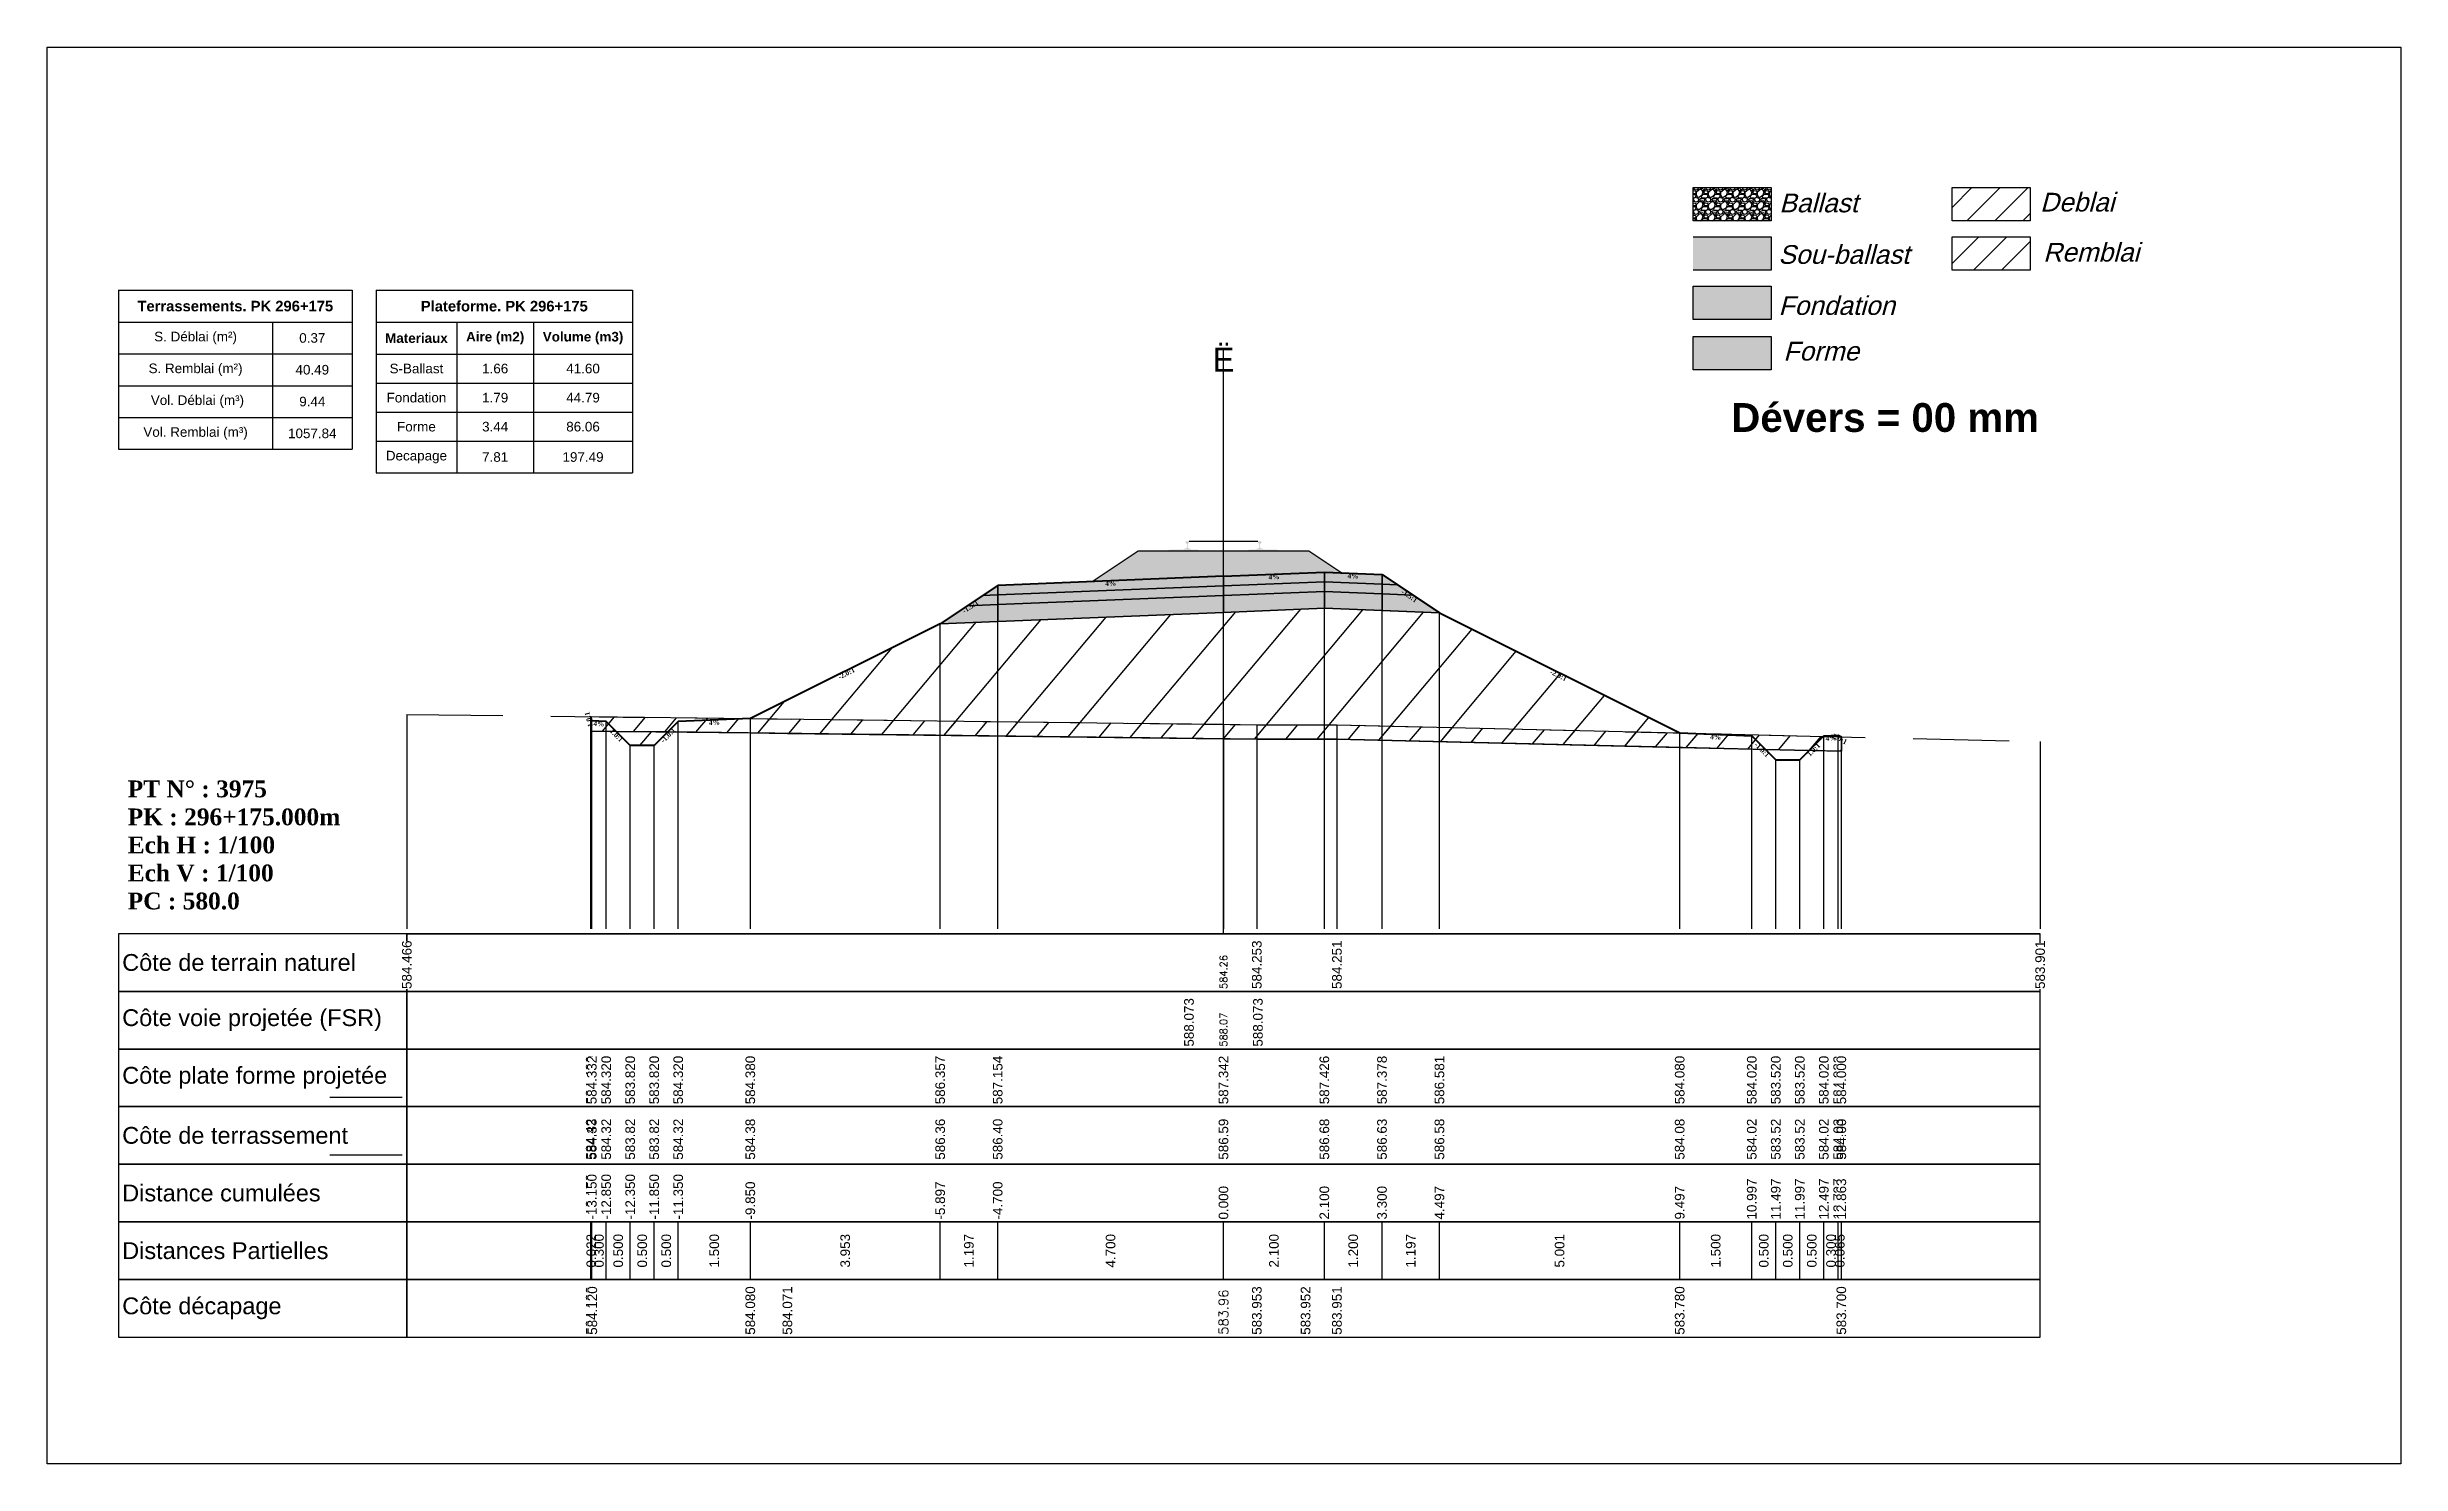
# Model space of a CAD drawing. Header units: millimetres. Extents: x 2762 to 3076, y 916 to 3305.
# Drawn here: x 2950.21 to 2999.21, y 1987.65 to 2017.15 of the extents above; entities that cross this region are included whole.
import ezdxf

# ---------------------------------------------------------------- set-up
doc = ezdxf.new("R2010")
doc.units = ezdxf.units.MM
doc.header["$LTSCALE"] = 2
doc.linetypes.add('CACHE', pattern=[9.525, 6.35, -3.175])
doc.linetypes.add('DASHED', pattern=[0.75, 0.5, -0.25])
for name, color, linetype in [('C-ANNO-TABL', 1, 'Continuous'), ('C-ANNO-TABL-TEXT', 150, 'Continuous'), ('C-ANNO-TABL-TITL', 150, 'Continuous'), ('C-ANNO-TABL-TTBL', 5, 'Continuous'), ('C-ROAD-CORR', 5, 'Continuous'), ('C-ROAD-SCTN', 7, 'Continuous')]:
    doc.layers.add(name, color=color, linetype=linetype)
doc.styles.add('ARIAL', font='arial.ttf')
doc.styles.add('C3D_Etiquette', font='romans.shx')
doc.styles.add('C3D_Profil_Travers', font='romans.shx')
doc.styles.get("Standard").update_dxf_attribs({"font": 'arial.ttf'})

msp = doc.modelspace()

# ---------------------------------------------------------------- texts
at = {"color": 7, "linetype": 'Continuous', "lineweight": -3}
for s, insert, char_height, attachment_point, style in [('{\\fWingdings|b0|i0|c2|p0;Ë}', (2974.705, 2010.384), 0.5, 8, 'C3D_Profil_Travers'), ('{\\fTimes New Roman|b1|i0|c0|p18;PT N° : 3975\\PPK : 296+175.000m\\PEch H : 1/100\\PEch V : 1/100\\PPC : 580.0}', (2951.893, 1999.184), 0.35, 7, 'C3D_Profil_Travers'), ('{\\fArial|b0|i0|c0|p34;Côte de terrain naturel}', (2951.779, 1998.084), 0.35, 4, 'C3D_Etiquette'), ('{\\fArial|b0|i0|c0|p34;Côte plate forme projetée}', (2951.779, 1995.684), 0.35, 4, 'C3D_Etiquette'), ('{\\fArial|b0|i0|c0|p34;Côte de terrassement}', (2951.779, 1994.484), 0.35, 4, 'C3D_Etiquette'), ('{\\fArial|b0|i0|c0|p34;Distance cumulées}', (2951.779, 1993.284), 0.35, 4, 'C3D_Etiquette'), ('{\\fArial|b0|i0|c0|p34;Distances Partielles}', (2951.779, 1992.084), 0.35, 4, 'C3D_Etiquette'), ('{\\fArial|b0|i0|c0|p34;Côte décapage}', (2951.779, 1990.884), 0.35, 4, 'C3D_Etiquette')]:
    msp.add_mtext(s, dxfattribs=dict(at, insert=insert, char_height=char_height, attachment_point=attachment_point, style=style))
at = {"insert": (2985.274, 2009.733), "char_height": 0.6, "attachment_point": 1}
msp.add_mtext_dynamic_manual_height_columns('{\\fArial|b1|i0|c0|p34;Dévers = 00 mm}', width=8.82587, gutter_width=1.25, heights=[0], dxfattribs=at)
at = {"color": 7, "linetype": 'Continuous', "lineweight": -3, "char_height": 0.1, "style": 'C3D_Etiquette'}
for s, insert, width, attachment_point, rotation in [('{\\fTimes New Roman|b1|i0|c0|p18;4%}', (2975.755, 2006.164), 0.37094, 2, 2.2906), ('{\\fTimes New Roman|b1|i0|c0|p18;4%}', (2977.404, 2006.182), 0.42071, 2, 357.7094), ('{\\fTimes New Roman|b1|i0|c0|p18;-1.5:1}', (2969.408, 2005.536), 0.34598, 2, 33.6901), ('{\\fTimes New Roman|b1|i0|c0|p18;4%}', (2972.355, 2006.028), 0.42071, 2, 2.2906), ('{\\fTimes New Roman|b1|i0|c0|p18;-1.5:1}', (2978.601, 2005.76), 0.34598, 2, 326.3099), ('{\\fTimes New Roman|b1|i0|c0|p18;-2.0:1}', (2966.833, 2004.149), 0.34598, 2, 26.5651), ('{\\fTimes New Roman|b1|i0|c0|p18;-2.0:1}', (2981.7, 2004.111), 0.34598, 2, 333.4349), ('{\\fTimes New Roman|b1|i0|c0|p18;1.0:1}', (2961.54, 2003.159), 0.29446, 8, 104.0362), ('{\\fTimes New Roman|b1|i0|c0|p18;4%}', (2964.105, 2003.13), 0.42071, 2, 2.2906), ('{\\fTimes New Roman|b1|i0|c0|p18;4%}', (2961.705, 2003.106), 0.37094, 2, 357.7094), ('{\\fTimes New Roman|b1|i0|c0|p18;1.0:1}', (2962.102, 2002.851), 0.29001, 2, 315), ('{\\fTimes New Roman|b1|i0|c0|p18;-1.0:1}', (2963.108, 2002.851), 0.34598, 2, 45), ('{\\fTimes New Roman|b1|i0|c0|p18;4%}', (2984.952, 2002.83), 0.42071, 2, 357.7094), ('{\\fTimes New Roman|b1|i0|c0|p18;-1.0:1}', (2985.949, 2002.551), 0.34598, 2, 315), ('{\\fTimes New Roman|b1|i0|c0|p18;1.0:1}', (2986.955, 2002.551), 0.29001, 2, 45), ('{\\fTimes New Roman|b1|i0|c0|p18;4%}', (2987.352, 2002.806), 0.37094, 2, 2.2906), ('{\\fTimes New Roman|b1|i0|c0|p18;-2.0:1}', (2987.533, 2002.796), 0.34598, 2, 333.4349)]:
    msp.add_mtext(s, dxfattribs=dict(at, insert=insert, width=width, attachment_point=attachment_point, rotation=rotation))
at = {"color": 7, "linetype": 'Continuous', "lineweight": -3, "rotation": 90, "style": 'C3D_Profil_Travers'}
for s, insert, char_height, attachment_point in [('584.26', (2974.705, 1997.534), 0.15, 4), ('588.07', (2974.705, 1996.334), 0.15, 4), ('{\\fArial|b0|i0|c0|p34;584.42}', (2961.533, 1993.979), 0.2, 4), ('{\\fArial|b0|i0|c0|p34;584.33}', (2961.555, 1993.979), 0.2, 4), ('{\\fArial|b0|i0|c0|p34;584.32}', (2961.855, 1993.979), 0.2, 4), ('{\\fArial|b0|i0|c0|p34;583.82}', (2962.355, 1993.979), 0.2, 4), ('{\\fArial|b0|i0|c0|p34;583.82}', (2962.855, 1993.979), 0.2, 4), ('{\\fArial|b0|i0|c0|p34;584.32}', (2963.355, 1993.979), 0.2, 4), ('{\\fArial|b0|i0|c0|p34;584.38}', (2964.855, 1993.979), 0.2, 4), ('{\\fArial|b0|i0|c0|p34;586.36}', (2968.808, 1993.979), 0.2, 4), ('{\\fArial|b0|i0|c0|p34;586.40}', (2970.005, 1993.979), 0.2, 4), ('{\\fArial|b0|i0|c0|p34;586.59}', (2974.705, 1993.979), 0.2, 4), ('{\\fArial|b0|i0|c0|p34;586.68}', (2976.805, 1993.979), 0.2, 4), ('{\\fArial|b0|i0|c0|p34;586.63}', (2978.005, 1993.979), 0.2, 4), ('{\\fArial|b0|i0|c0|p34;586.58}', (2979.201, 1993.979), 0.2, 4), ('{\\fArial|b0|i0|c0|p34;584.08}', (2984.202, 1993.979), 0.2, 4), ('{\\fArial|b0|i0|c0|p34;584.02}', (2985.702, 1993.979), 0.2, 4), ('{\\fArial|b0|i0|c0|p34;583.52}', (2986.202, 1993.979), 0.2, 4), ('{\\fArial|b0|i0|c0|p34;583.52}', (2986.702, 1993.979), 0.2, 4), ('{\\fArial|b0|i0|c0|p34;584.02}', (2987.202, 1993.979), 0.2, 4), ('{\\fArial|b0|i0|c0|p34;584.03}', (2987.502, 1993.979), 0.2, 4), ('{\\fArial|b0|i0|c0|p34;584.00}', (2987.567, 1993.979), 0.2, 4), ('{\\fArial|b0|i0|c0|p34;0.022}', (2961.544, 1992.084), 0.2, 5), ('{\\fArial|b0|i0|c0|p34;0.300}', (2961.705, 1992.084), 0.2, 5), ('{\\fArial|b0|i0|c0|p34;0.500}', (2962.105, 1992.084), 0.2, 5), ('{\\fArial|b0|i0|c0|p34;0.500}', (2962.605, 1992.084), 0.2, 5), ('{\\fArial|b0|i0|c0|p34;0.500}', (2963.105, 1992.084), 0.2, 5), ('{\\fArial|b0|i0|c0|p34;1.500}', (2964.105, 1992.084), 0.2, 5), ('{\\fArial|b0|i0|c0|p34;3.953}', (2966.831, 1992.084), 0.2, 5), ('{\\fArial|b0|i0|c0|p34;1.197}', (2969.406, 1992.084), 0.2, 5), ('{\\fArial|b0|i0|c0|p34;4.700}', (2972.355, 1992.084), 0.2, 5), ('{\\fArial|b0|i0|c0|p34;2.100}', (2975.755, 1992.084), 0.2, 5), ('{\\fArial|b0|i0|c0|p34;1.200}', (2977.405, 1992.084), 0.2, 5), ('{\\fArial|b0|i0|c0|p34;1.197}', (2978.603, 1992.084), 0.2, 5), ('{\\fArial|b0|i0|c0|p34;5.001}', (2981.702, 1992.084), 0.2, 5), ('{\\fArial|b0|i0|c0|p34;1.500}', (2984.952, 1992.084), 0.2, 5), ('{\\fArial|b0|i0|c0|p34;0.500}', (2985.952, 1992.084), 0.2, 5), ('{\\fArial|b0|i0|c0|p34;0.500}', (2986.452, 1992.084), 0.2, 5), ('{\\fArial|b0|i0|c0|p34;0.500}', (2986.952, 1992.084), 0.2, 5), ('{\\fArial|b0|i0|c0|p34;0.300}', (2987.352, 1992.084), 0.2, 5), ('{\\fArial|b0|i0|c0|p34;0.065}', (2987.535, 1992.084), 0.2, 5), ('583.96', (2974.705, 1990.334), 0.2, 4)]:
    msp.add_mtext(s, dxfattribs=dict(at, insert=insert, char_height=char_height, attachment_point=attachment_point))
at = {"color": 7, "linetype": 'Continuous', "lineweight": -3, "insert": (2951.779, 1996.884), "char_height": 0.35, "attachment_point": 4}
msp.add_mtext('{\\fArial|b0|i0|c0|p34;Côte voie projetée (FSR)}', dxfattribs=at)
at = {"layer": 'C-ANNO-TABL-TEXT', "color": 7, "style": 'ARIAL', "oblique": 15}
for s, p in [('Ballast', (2986.274, 2013.705)), ('Deblai', (2991.704, 2013.721)), ('Sou-ballast', (2986.254, 2012.632)), ('Remblai', (2991.768, 2012.679)), ('Fondation', (2986.259, 2011.569)), ('Forme', (2986.359, 2010.619))]:
    msp.add_text(s, height=0.39, dxfattribs=at).set_placement(p)
at = {"layer": 'C-ANNO-TABL-TEXT', "color": 7, "linetype": 'Continuous', "lineweight": -3, "char_height": 0.2, "attachment_point": 5, "style": 'ARIAL'}
for s, insert in [('{\\fArial|b0|i0|c0|p34;\\C7;0.37}', (2955.736, 2011.088)), ('{\\fArial|b0|i0|c0|p34;\\C7;40.49}', (2955.736, 2010.426)), ('{\\fArial|b0|i0|c0|p34;\\C7;S-Ballast}', (2957.904, 2010.451)), ('{\\fArial|b0|i0|c0|p34;\\C7;1.66}', (2959.543, 2010.451)), ('{\\C18;\\c0;41.60}', (2961.372, 2010.451)), ('{\\fArial|b0|i0|c0|p34;\\C7;9.44}', (2955.736, 2009.764)), ('{\\fArial|b0|i0|c0|p34;\\C7;Fondation}', (2957.904, 2009.845)), ('{\\fArial|b0|i0|c0|p34;\\C7;1.79}', (2959.543, 2009.845)), ('{\\C18;\\c0;44.79}', (2961.372, 2009.845)), ('{\\fArial|b0|i0|c0|p34;\\C7;1057.84}', (2955.736, 2009.101)), ('{\\fArial|b0|i0|c0|p34;\\C7;Forme}', (2957.904, 2009.241)), ('{\\fArial|b0|i0|c0|p34;\\C7;3.44}', (2959.543, 2009.241)), ('{\\C18;\\c0;86.06}', (2961.372, 2009.241)), ('{\\fArial|b0|i0|c0|p34;\\C7;Decapage}', (2957.904, 2008.609)), ('{\\fArial|b0|i0|c0|p34;\\C7;7.81}', (2959.543, 2008.609)), ('{\\C18;\\c0;197.49}', (2961.372, 2008.609))]:
    msp.add_mtext(s, dxfattribs=dict(at, insert=insert))
at = {"layer": 'C-ANNO-TABL-TITL', "color": 7, "linetype": 'Continuous', "lineweight": -3, "attachment_point": 5, "style": 'ARIAL'}
for s, insert, char_height in [('{\\fArial|b1|i0|c0|p34;\\C7;Terrassements. PK 296+175}', (2954.133, 2011.751), 0.22), ('{\\fArial|b1|i0|c0|p34;\\C18;\\c0;Plateforme. PK 296+175}', (2959.733, 2011.75), 0.22), ('{\\fArial|b0|i0|c0|p34;\\C7;S. Déblai (m²) }', (2953.306, 2011.088), 0.2), ('{\\fArial|b1|i0|c0|p34;\\C7;Materiaux   }', (2957.904, 2011.085), 0.2), ('{\\fArial|b1|i0|c0|p34;\\C7;Aire (m2)}', (2959.543, 2011.085), 0.2), ('{\\fArial|b1|i0|c0|p34;\\C7;Volume (m3)}', (2961.372, 2011.085), 0.2), ('{\\fArial|b0|i0|c0|p34;\\C7;S. Remblai (m²) }', (2953.306, 2010.426), 0.2), ('{\\fArial|b0|i0|c0|p34;\\C7; Vol. Déblai (m³) }', (2953.306, 2009.764), 0.2), ('{\\fArial|b0|i0|c0|p34;\\C7;Vol. Remblai (m³)}', (2953.306, 2009.101), 0.2)]:
    msp.add_mtext(s, dxfattribs=dict(at, insert=insert, char_height=char_height))

# ---------------------------------------------------------------- hatches: boundary and pattern name
h = msp.add_hatch(color=11)
h.dxf.hatch_style = 1
h.paths.add_polyline_path([(2986.106, 2013.191), (2984.48, 2013.191), (2984.48, 2012.499), (2986.106, 2012.499)])
h = msp.add_hatch(color=30)
h.dxf.hatch_style = 1
h.paths.add_polyline_path([(2986.106, 2012.164), (2984.48, 2012.164), (2984.48, 2011.472), (2986.106, 2011.472)])
h = msp.add_hatch(color=83)
h.dxf.hatch_style = 1
h.paths.add_polyline_path([(2986.106, 2011.118), (2984.48, 2011.118), (2984.48, 2010.426), (2986.106, 2010.426)])
at = {"linetype": 'Continuous', "lineweight": -3}
h = msp.add_hatch(dxfattribs=at)
h.set_pattern_fill('GRAVEL', color=252, scale=0.009, style=0)
h.set_pattern_definition([(228.0128, (2972.136781, 2006.245594), (-1.8288, -2.0574), [0.030755, -3.0447435]), (184.96974, (2972.116207, 2006.222734), (2.743199999, 0.228600013), [0.0527764, -5.2248644]), (132.51045, (2972.063629, 2006.218162), (2.286, -2.5146), [0.0372133, -3.684125]), (267.2737, (2971.974475, 2006.161012), (0.2286, 4.572), [0.0480604, -4.7579794]), (292.83365, (2971.972189, 2006.113006), (-1.143, 2.7432), [0.047127, -4.6655827]), (357.2737, (2971.990477, 2006.069572), (-4.572, 0.2286), [0.0480604, -4.7579794]), (37.69424, (2972.038483, 2006.067286), (-2.9718, -2.286), [0.0635574, -6.2921804]), (72.25533, (2972.088775, 2006.106148), (1.6002, 5.0292), [0.0600048, -5.940473]), (121.42957, (2972.107063, 2006.163298), (-1.8288, 2.9718), [0.048223, -4.774099]), (175.23636, (2972.081917, 2006.204446), (2.5146, -0.2286), [0.055054, -2.697654]), (222.39744, (2972.027053, 2006.209018), (-2.7432, -2.5146), [0.071197, -7.0485095]), (138.81407, (2972.20079, 2006.158726), (-1.6002, 1.3716), [0.0243004, -2.405751]), (171.46923, (2972.182501, 2006.174728), (2.9718, -0.4572), [0.0462314, -4.5769175]), (225, (2972.13678, 2006.18159), (-3e-17, -0.2286), [0.032329, -0.29096]), (203.1986, (2972.12078, 2006.209018), (1.143, 0.4572), [0.01741, -1.723556]), (291.8014, (2972.104777, 2006.20216), (-0.2286, 0.6858), [0.024621, -1.206428]), (30.9638, (2972.11392, 2006.1793), (0.6858, 0.4572), [0.039989, -1.292967]), (161.565, (2972.14821, 2006.199874), (0.4572, -0.2286), [0.028916, -0.693981]), (16.38954, (2971.972189, 2006.20216), (2.286, 0.6858), [0.040508, -4.0102944]), (70.34618, (2972.011051, 2006.21359), (-0.9144, -2.5146), [0.033984, -3.3643994]), (293.1986, (2972.14821, 2006.245594), (-0.4572, 1.143), [0.034819, -1.7061465]), (343.61046, (2972.161927, 2006.21359), (-2.286, 0.6858), [0.040508, -4.0102944]), (339.44395, (2971.97219, 2006.060428), (-1.143, 0.4572), [0.039063, -1.914096]), (294.77514, (2972.008765, 2006.046712), (-1.143, 2.5146), [0.0327305, -3.2403234]), (66.8014, (2972.150497, 2006.016994), (0.4572, 1.143), [0.034819, -1.7061465]), (17.35402, (2972.164213, 2006.048998), (-2.9718, -0.9144), [0.0383204, -3.793714]), (69.44395, (2972.038483, 2006.016994), (-0.4572, -1.143), [0.0195316, -1.933628]), (101.3099, (2972.13678, 2006.016994), (-0.2286, 0.9144), [0.011656, -1.1539795]), (165.9638, (2972.134495, 2006.028424), (0.6858, -0.2286), [0.047127, -0.895415]), (186.009, (2972.088775, 2006.039854), (2.286, 0.2286), [0.043674, -4.323723]), (303.69, (2972.11392, 2006.158726), (-0.2286, 0.4572), [0.032969, -0.79126]), (353.15723, (2972.132209, 2006.131294), (3.8862, -0.4572), [0.05756, -5.698441]), (60.9454, (2972.18936, 2006.124436), (-0.9144, -1.6002), [0.023536, -2.330045]), (90, (2972.2008, 2006.145), (-0.2286, 0.2286), [0.013716, -0.214884]), (120.25644, (2972.084203, 2006.046712), (0.9144, -1.6002), [0.031758, -3.1440547]), (48.0128, (2972.068201, 2006.074144), (1.8288, 2.0574), [0.06151, -3.0139886]), (0, (2972.10935, 2006.11986), (0.2286, 0.2286), [0.059436, -0.169164]), (325.30485, (2972.168785, 2006.119864), (2.286, -1.6002), [0.036145, -3.5783385]), (254.0546, (2972.198503, 2006.09929), (-0.2286, -0.9144), [0.033285, -1.6309485]), (207.64598, (2972.189359, 2006.067286), (-4.3434, -2.286), [0.054193, -5.365122]), (175.42608, (2972.141353, 2006.04214), (-2.9718, 0.2286), [0.0573327, -5.675926])])
h.paths.add_polyline_path([(2971.972, 2006.017), (2972.93, 2006.655), (2976.48, 2006.655), (2977.169, 2006.196), (2976.805, 2006.21)])
msp.add_hatch(color=254, dxfattribs=at).paths.add_polyline_path([(2973.487, 2006.474), (2973.487, 2006.659), (2973.602, 2006.68), (2973.95, 2006.68), (2973.95, 2006.685), (2973.876, 2006.685), (2973.876, 2006.695), (2973.877, 2006.696), (2973.879, 2006.697), (2973.88, 2006.697), (2973.9, 2006.699), (2973.903, 2006.699), (2973.906, 2006.701), (2973.934, 2006.711), (2973.937, 2006.712), (2973.938, 2006.713), (2973.939, 2006.715), (2973.94, 2006.719), (2973.941, 2006.726), (2973.942, 2006.735), (2973.943, 2006.746), (2973.943, 2006.769), (2973.942, 2006.785), (2973.942, 2006.792), (2973.941, 2006.798), (2973.94, 2006.802), (2973.94, 2006.804), (2973.939, 2006.808), (2973.938, 2006.809), (2973.937, 2006.811), (2973.936, 2006.812), (2973.935, 2006.813), (2973.919, 2006.818), (2973.917, 2006.82), (2973.916, 2006.821), (2973.915, 2006.822), (2973.915, 2006.825), (2973.915, 2006.843), (2973.916, 2006.847), (2973.917, 2006.85), (2973.919, 2006.852), (2973.921, 2006.854), (2973.924, 2006.855), (2973.925, 2006.855), (2973.929, 2006.856), (2973.933, 2006.857), (2973.936, 2006.857), (2973.94, 2006.857), (2973.945, 2006.857), (2973.948, 2006.857), (2973.951, 2006.857), (2973.955, 2006.857), (2973.958, 2006.857), (2973.962, 2006.857), (2973.967, 2006.857), (2973.97, 2006.857), (2973.974, 2006.856), (2973.978, 2006.855), (2973.979, 2006.855), (2973.981, 2006.854), (2973.984, 2006.852), (2973.986, 2006.85), (2973.987, 2006.847), (2973.987, 2006.843), (2973.987, 2006.825), (2973.987, 2006.822), (2973.987, 2006.821), (2973.986, 2006.82), (2973.984, 2006.818), (2973.968, 2006.813), (2973.967, 2006.812), (2973.965, 2006.811), (2973.964, 2006.809), (2973.964, 2006.808), (2973.963, 2006.804), (2973.962, 2006.802), (2973.962, 2006.798), (2973.961, 2006.792), (2973.96, 2006.785), (2973.96, 2006.769), (2973.96, 2006.746), (2973.961, 2006.735), (2973.962, 2006.726), (2973.963, 2006.719), (2973.964, 2006.715), (2973.965, 2006.713), (2973.966, 2006.712), (2973.968, 2006.711), (2973.997, 2006.701), (2974, 2006.699), (2974.003, 2006.699), (2974.023, 2006.697), (2974.024, 2006.697), (2974.025, 2006.696), (2974.026, 2006.695), (2974.026, 2006.685), (2973.952, 2006.685), (2973.952, 2006.68), (2974.156, 2006.68), (2974.288, 2006.649), (2975.122, 2006.649), (2975.253, 2006.68), (2975.457, 2006.68), (2975.457, 2006.685), (2975.383, 2006.685), (2975.383, 2006.695), (2975.384, 2006.696), (2975.386, 2006.697), (2975.387, 2006.697), (2975.407, 2006.699), (2975.41, 2006.699), (2975.413, 2006.701), (2975.441, 2006.711), (2975.444, 2006.712), (2975.445, 2006.713), (2975.446, 2006.715), (2975.447, 2006.719), (2975.448, 2006.726), (2975.449, 2006.735), (2975.45, 2006.746), (2975.45, 2006.769), (2975.449, 2006.785), (2975.449, 2006.792), (2975.448, 2006.798), (2975.447, 2006.802), (2975.447, 2006.804), (2975.446, 2006.808), (2975.445, 2006.809), (2975.444, 2006.811), (2975.443, 2006.812), (2975.442, 2006.813), (2975.426, 2006.818), (2975.424, 2006.82), (2975.423, 2006.821), (2975.422, 2006.822), (2975.422, 2006.825), (2975.422, 2006.843), (2975.423, 2006.847), (2975.424, 2006.85), (2975.426, 2006.852), (2975.428, 2006.854), (2975.431, 2006.855), (2975.432, 2006.855), (2975.436, 2006.856), (2975.44, 2006.857), (2975.443, 2006.857), (2975.447, 2006.857), (2975.452, 2006.857), (2975.455, 2006.857), (2975.458, 2006.857), (2975.462, 2006.857), (2975.465, 2006.857), (2975.469, 2006.857), (2975.474, 2006.857), (2975.477, 2006.857), (2975.481, 2006.856), (2975.485, 2006.855), (2975.486, 2006.855), (2975.488, 2006.854), (2975.491, 2006.852), (2975.493, 2006.85), (2975.494, 2006.847), (2975.494, 2006.843), (2975.494, 2006.825), (2975.494, 2006.822), (2975.494, 2006.821), (2975.493, 2006.82), (2975.491, 2006.818), (2975.475, 2006.813), (2975.474, 2006.812), (2975.472, 2006.811), (2975.471, 2006.809), (2975.471, 2006.808), (2975.47, 2006.804), (2975.469, 2006.802), (2975.469, 2006.798), (2975.468, 2006.792), (2975.467, 2006.785), (2975.467, 2006.769), (2975.467, 2006.746), (2975.468, 2006.735), (2975.469, 2006.726), (2975.47, 2006.719), (2975.471, 2006.715), (2975.472, 2006.713), (2975.473, 2006.712), (2975.475, 2006.711), (2975.504, 2006.701), (2975.507, 2006.699), (2975.51, 2006.699), (2975.53, 2006.697), (2975.531, 2006.697), (2975.532, 2006.696), (2975.533, 2006.695), (2975.533, 2006.685), (2975.459, 2006.685), (2975.459, 2006.68), (2975.807, 2006.68), (2975.922, 2006.659), (2975.922, 2006.474)])
h = msp.add_hatch(color=11, dxfattribs=at)
h.paths.add_polyline_path([(2978.005, 2005.962), (2978.005, 2006.162), (2978.324, 2005.95)])
h.paths.add_polyline_path([(2976.805, 2006.01), (2976.805, 2006.21), (2978.005, 2006.162), (2978.005, 2005.962)])
h.paths.add_polyline_path([(2974.705, 2005.926), (2974.705, 2006.126), (2976.805, 2006.21), (2976.805, 2006.01)])
h.paths.add_polyline_path([(2970.005, 2005.738), (2970.005, 2005.938), (2974.705, 2006.126), (2974.705, 2005.926)])
h.paths.add_polyline_path([(2969.685, 2005.726), (2970.005, 2005.938), (2970.005, 2005.738)])
h = msp.add_hatch(color=83, dxfattribs=at)
h.paths.add_polyline_path([(2978.005, 2005.412), (2978.005, 2005.762), (2978.643, 2005.737), (2979.201, 2005.364)])
h.paths.add_polyline_path([(2976.805, 2005.46), (2976.805, 2005.81), (2978.005, 2005.762), (2978.005, 2005.412)])
h.paths.add_polyline_path([(2974.705, 2005.376), (2974.705, 2005.726), (2976.805, 2005.81), (2976.805, 2005.46)])
h.paths.add_polyline_path([(2970.005, 2005.188), (2970.005, 2005.538), (2974.705, 2005.726), (2974.705, 2005.376)])
h.paths.add_polyline_path([(2968.808, 2005.14), (2969.366, 2005.513), (2970.005, 2005.538), (2970.005, 2005.188)])
h = msp.add_hatch(color=30, dxfattribs=at)
h.paths.add_polyline_path([(2978.005, 2005.762), (2978.005, 2005.962), (2978.324, 2005.95), (2978.643, 2005.737)])
h.paths.add_polyline_path([(2976.805, 2005.81), (2976.805, 2006.01), (2978.005, 2005.962), (2978.005, 2005.762)])
h.paths.add_polyline_path([(2974.705, 2005.726), (2974.705, 2005.926), (2976.805, 2006.01), (2976.805, 2005.81)])
h.paths.add_polyline_path([(2970.005, 2005.538), (2970.005, 2005.738), (2974.705, 2005.926), (2974.705, 2005.726)])
h.paths.add_polyline_path([(2969.366, 2005.513), (2969.685, 2005.726), (2970.005, 2005.738), (2970.005, 2005.538)])
h = msp.add_hatch(dxfattribs=at)
h.set_pattern_fill('_U', color=3, angle=50, style=0, pattern_type=0)
h.set_pattern_definition([(50, (2986.8976, 2002.4996), (-0.766044, 0.642788), [])])
h.paths.add_polyline_path([(2986.898, 2002.5), (2987.202, 2002.804), (2987.502, 2002.816), (2987.567, 2002.784), (2987.567, 2002.484)])
h.paths.add_polyline_path([(2963.136, 2002.885), (2963.355, 2003.104), (2964.855, 2003.164), (2968.808, 2005.14), (2976.805, 2005.46), (2979.201, 2005.364), (2984.202, 2002.864), (2985.702, 2002.804), (2985.985, 2002.521), (2977.067, 2002.735), (2975.399, 2002.737)])
h.paths.add_polyline_path([(2961.533, 2002.904), (2961.533, 2003.204), (2961.555, 2003.116), (2961.855, 2003.104), (2962.061, 2002.898)])
h = msp.add_hatch(dxfattribs=at)
h.set_pattern_fill('_U', color=150, scale=0.5, angle=50, style=0, pattern_type=0)
h.set_pattern_definition([(50, (2986.89757, 2002.4996), (-0.383022, 0.321394), [])])
h.paths.add_polyline_path([(2986.898, 2002.5), (2987.191, 2002.793), (2987.567, 2002.784), (2987.567, 2002.484)])
h.paths.add_polyline_path([(2984.202, 2002.864), (2987.191, 2002.793), (2986.898, 2002.5), (2985.985, 2002.521), (2985.702, 2002.804)])
h.paths.add_polyline_path([(2963.136, 2002.885), (2963.355, 2003.104), (2964.855, 2003.164), (2975.399, 2003.037), (2977.067, 2003.035), (2984.202, 2002.864), (2985.702, 2002.804), (2985.985, 2002.521), (2977.067, 2002.735), (2975.399, 2002.737)])
h.paths.add_polyline_path([(2961.533, 2003.204), (2964.855, 2003.164), (2963.355, 2003.104), (2963.136, 2002.885), (2962.061, 2002.898), (2961.855, 2003.104), (2961.555, 2003.116)])
h.paths.add_polyline_path([(2961.533, 2002.904), (2961.533, 2003.204), (2961.555, 2003.116), (2961.855, 2003.104), (2962.061, 2002.898)])
h = msp.add_hatch(dxfattribs=at)
h.set_pattern_fill('_U', color=1, angle=50, style=0, pattern_type=0)
h.set_pattern_definition([(50, (2985.9847, 2002.5214), (-0.766044, 0.642788), [])])
h.paths.add_polyline_path([(2985.985, 2002.521), (2986.898, 2002.5), (2986.702, 2002.304), (2986.202, 2002.304)])
h.paths.add_polyline_path([(2962.061, 2002.898), (2963.136, 2002.885), (2962.855, 2002.604), (2962.355, 2002.604)])

# ---------------------------------------------------------------- linework, layer by layer
for p, q in [((2984.48, 2014.219), (2986.106, 2014.219)), ((2984.48, 2014.219), (2986.106, 2014.219)), ((2984.48, 2013.527), (2984.48, 2014.219)), ((2986.106, 2014.219), (2986.106, 2013.527)), ((2986.106, 2014.219), (2986.106, 2013.527)), ((2989.873, 2014.219), (2991.499, 2014.219)), ((2989.873, 2013.527), (2989.873, 2014.219)), ((2991.499, 2014.219), (2991.499, 2013.527)), ((2986.106, 2013.527), (2984.48, 2013.527)), ((2986.106, 2013.527), (2984.48, 2013.527)), ((2991.499, 2013.527), (2989.873, 2013.527)), ((2984.48, 2013.191), (2986.106, 2013.191)), ((2986.106, 2013.191), (2986.106, 2012.499)), ((2989.873, 2013.191), (2991.499, 2013.191)), ((2989.873, 2012.499), (2989.873, 2013.191)), ((2991.499, 2013.191), (2991.499, 2012.499)), ((2986.106, 2012.499), (2984.48, 2012.499)), ((2991.499, 2012.499), (2989.873, 2012.499)), ((2984.48, 2012.164), (2986.106, 2012.164)), ((2984.48, 2011.472), (2984.48, 2012.164)), ((2986.106, 2012.164), (2986.106, 2011.472)), ((2986.106, 2011.472), (2984.48, 2011.472)), ((2984.48, 2011.118), (2986.106, 2011.118)), ((2984.48, 2010.426), (2984.48, 2011.118)), ((2986.106, 2011.118), (2986.106, 2010.426)), ((2986.106, 2010.426), (2984.48, 2010.426))]:
    msp.add_line(p, q)
at = {"linetype": 'Continuous'}
for p, q in [((2984.483, 2014.172), (2984.48, 2014.173)), ((2984.48, 2014.17), (2984.483, 2014.172)), ((2984.52, 2014.144), (2984.48, 2014.15)), ((2984.48, 2014.104), (2984.53, 2014.098)), ((2984.48, 2014.083), (2984.506, 2014.083)), ((2984.532, 2014.019), (2984.48, 2013.992)), ((2984.483, 2013.918), (2984.48, 2013.919)), ((2984.48, 2013.916), (2984.483, 2013.918)), ((2984.484, 2013.969), (2984.499, 2013.934)), ((2984.485, 2013.969), (2984.501, 2014.005)), ((2984.486, 2014.219), (2984.499, 2014.188)), ((2984.498, 2014.188), (2984.541, 2014.175)), ((2984.498, 2013.934), (2984.541, 2013.921)), ((2984.501, 2014.005), (2984.542, 2014.018)), ((2984.505, 2014.086), (2984.539, 2014.063)), ((2984.543, 2014.128), (2984.522, 2014.145)), ((2984.529, 2014.088), (2984.542, 2014.111)), ((2984.539, 2014.061), (2984.529, 2014.025)), ((2984.541, 2014.175), (2984.585, 2014.188)), ((2984.541, 2014.016), (2984.582, 2014.001)), ((2984.541, 2013.921), (2984.585, 2013.934)), ((2984.544, 2014.129), (2984.542, 2014.076)), ((2984.542, 2014.111), (2984.542, 2014.127)), ((2984.542, 2014.076), (2984.562, 2014.028)), ((2984.609, 2014.175), (2984.55, 2014.122)), ((2984.609, 2013.921), (2984.55, 2013.868)), ((2984.562, 2014.025), (2984.615, 2014.022)), ((2984.581, 2014.003), (2984.596, 2013.97)), ((2984.585, 2014.187), (2984.596, 2014.219)), ((2984.585, 2013.933), (2984.598, 2013.969)), ((2984.662, 2014.175), (2984.601, 2014.18)), ((2984.662, 2013.921), (2984.601, 2013.926)), ((2984.642, 2013.939), (2984.614, 2013.969)), ((2984.615, 2014.025), (2984.671, 2014.068)), ((2984.615, 2013.969), (2984.623, 2013.989)), ((2984.642, 2014.193), (2984.618, 2014.219)), ((2984.671, 2013.989), (2984.623, 2013.984)), ((2984.685, 2014.199), (2984.627, 2014.194)), ((2984.685, 2013.945), (2984.627, 2013.94)), ((2984.649, 2014.033), (2984.694, 2014.083)), ((2984.668, 2014.003), (2984.65, 2014.034)), ((2984.689, 2014.131), (2984.661, 2014.176)), ((2984.689, 2013.877), (2984.661, 2013.922)), ((2984.73, 2013.999), (2984.666, 2014.004)), ((2984.671, 2014.068), (2984.691, 2014.132)), ((2984.722, 2013.982), (2984.671, 2013.994)), ((2984.688, 2014.175), (2984.698, 2014.15)), ((2984.688, 2013.921), (2984.698, 2013.896)), ((2984.707, 2014.183), (2984.689, 2014.176)), ((2984.707, 2013.929), (2984.689, 2013.922)), ((2984.694, 2014.083), (2984.76, 2014.083)), ((2984.699, 2014.149), (2984.737, 2014.172)), ((2984.724, 2014.152), (2984.699, 2014.127)), ((2984.699, 2014.127), (2984.719, 2014.096)), ((2984.699, 2013.895), (2984.737, 2013.918)), ((2984.719, 2014.219), (2984.701, 2014.198)), ((2984.719, 2014.219), (2984.701, 2014.198)), ((2984.724, 2013.97), (2984.701, 2013.944)), ((2984.737, 2014.172), (2984.706, 2014.182)), ((2984.737, 2013.918), (2984.706, 2013.928)), ((2984.72, 2014.106), (2984.784, 2014.098)), ((2984.724, 2013.969), (2984.722, 2013.982)), ((2984.774, 2014.144), (2984.724, 2014.151)), ((2984.774, 2014.144), (2984.724, 2014.151)), ((2984.786, 2014.019), (2984.733, 2013.991)), ((2984.738, 2013.969), (2984.753, 2013.934)), ((2984.739, 2013.969), (2984.755, 2014.005)), ((2984.74, 2014.219), (2984.753, 2014.188)), ((2984.74, 2014.219), (2984.753, 2014.188)), ((2984.752, 2014.188), (2984.795, 2014.175)), ((2984.752, 2014.188), (2984.795, 2014.175)), ((2984.752, 2013.934), (2984.795, 2013.921)), ((2984.755, 2014.005), (2984.796, 2014.018)), ((2984.759, 2014.086), (2984.793, 2014.063)), ((2984.797, 2014.128), (2984.776, 2014.145)), ((2984.797, 2014.128), (2984.776, 2014.145)), ((2984.783, 2014.088), (2984.796, 2014.111)), ((2984.793, 2014.061), (2984.783, 2014.025)), ((2984.795, 2014.175), (2984.839, 2014.188)), ((2984.795, 2014.175), (2984.839, 2014.188)), ((2984.795, 2014.016), (2984.836, 2014.001)), ((2984.795, 2013.921), (2984.839, 2013.934)), ((2984.798, 2014.129), (2984.796, 2014.076)), ((2984.798, 2014.129), (2984.796, 2014.076)), ((2984.796, 2014.111), (2984.796, 2014.127)), ((2984.796, 2014.111), (2984.796, 2014.127)), ((2984.796, 2014.076), (2984.816, 2014.028)), ((2984.863, 2014.175), (2984.804, 2014.122)), ((2984.863, 2014.175), (2984.804, 2014.122)), ((2984.863, 2013.921), (2984.804, 2013.868)), ((2984.816, 2014.025), (2984.869, 2014.022)), ((2984.835, 2014.003), (2984.85, 2013.97)), ((2984.839, 2014.187), (2984.85, 2014.219)), ((2984.839, 2014.187), (2984.85, 2014.219)), ((2984.839, 2013.933), (2984.852, 2013.969)), ((2984.916, 2014.175), (2984.855, 2014.18)), ((2984.916, 2014.175), (2984.855, 2014.18)), ((2984.916, 2013.921), (2984.855, 2013.926)), ((2984.896, 2013.939), (2984.868, 2013.969)), ((2984.869, 2014.025), (2984.925, 2014.068)), ((2984.869, 2014.025), (2984.925, 2014.068)), ((2984.869, 2013.969), (2984.877, 2013.989)), ((2984.896, 2014.193), (2984.872, 2014.219)), ((2984.896, 2014.193), (2984.872, 2014.219)), ((2984.925, 2013.989), (2984.877, 2013.984)), ((2984.939, 2014.199), (2984.881, 2014.194)), ((2984.939, 2014.199), (2984.881, 2014.194)), ((2984.939, 2013.945), (2984.881, 2013.94)), ((2984.903, 2014.033), (2984.948, 2014.083)), ((2984.903, 2014.033), (2984.948, 2014.083)), ((2984.922, 2014.003), (2984.904, 2014.034)), ((2984.922, 2014.003), (2984.904, 2014.034)), ((2984.943, 2014.131), (2984.915, 2014.176)), ((2984.943, 2014.131), (2984.915, 2014.176)), ((2984.943, 2013.877), (2984.915, 2013.922)), ((2984.984, 2013.999), (2984.92, 2014.004)), ((2984.984, 2013.999), (2984.92, 2014.004)), ((2984.925, 2014.068), (2984.945, 2014.132)), ((2984.925, 2014.068), (2984.945, 2014.132)), ((2984.976, 2013.982), (2984.925, 2013.994)), ((2984.976, 2013.982), (2984.925, 2013.994)), ((2984.942, 2014.175), (2984.952, 2014.15)), ((2984.942, 2014.175), (2984.952, 2014.15)), ((2984.942, 2013.921), (2984.952, 2013.896)), ((2984.961, 2014.183), (2984.943, 2014.176)), ((2984.961, 2014.183), (2984.943, 2014.176)), ((2984.961, 2013.929), (2984.943, 2013.922)), ((2984.948, 2014.083), (2985.014, 2014.083)), ((2984.948, 2014.083), (2985.014, 2014.083)), ((2984.953, 2014.149), (2984.991, 2014.172)), ((2984.953, 2014.149), (2984.991, 2014.172)), ((2984.978, 2014.152), (2984.953, 2014.127)), ((2984.978, 2014.152), (2984.953, 2014.127)), ((2984.953, 2014.127), (2984.973, 2014.096)), ((2984.953, 2014.127), (2984.973, 2014.096)), ((2984.953, 2013.895), (2984.991, 2013.918)), ((2984.973, 2014.219), (2984.955, 2014.198)), ((2984.973, 2014.219), (2984.955, 2014.198)), ((2984.978, 2013.97), (2984.955, 2013.944)), ((2984.978, 2013.97), (2984.955, 2013.944)), ((2984.991, 2014.172), (2984.96, 2014.182)), ((2984.991, 2014.172), (2984.96, 2014.182)), ((2984.991, 2013.918), (2984.96, 2013.928)), ((2984.974, 2014.106), (2985.038, 2014.098)), ((2984.974, 2014.106), (2985.038, 2014.098)), ((2984.978, 2013.969), (2984.976, 2013.982)), ((2984.978, 2013.969), (2984.976, 2013.982)), ((2985.028, 2014.144), (2984.978, 2014.151)), ((2985.028, 2014.144), (2984.978, 2014.151)), ((2985.04, 2014.019), (2984.987, 2013.991)), ((2985.04, 2014.019), (2984.987, 2013.991)), ((2984.992, 2013.969), (2985.007, 2013.934)), ((2984.992, 2013.969), (2985.007, 2013.934)), ((2984.993, 2013.969), (2985.009, 2014.005)), ((2984.993, 2013.969), (2985.009, 2014.005)), ((2984.994, 2014.219), (2985.007, 2014.188)), ((2984.994, 2014.219), (2985.007, 2014.188)), ((2985.006, 2014.188), (2985.049, 2014.175)), ((2985.006, 2014.188), (2985.049, 2014.175)), ((2985.006, 2013.934), (2985.049, 2013.921)), ((2985.006, 2013.934), (2985.049, 2013.921)), ((2985.009, 2014.005), (2985.05, 2014.018)), ((2985.009, 2014.005), (2985.05, 2014.018)), ((2985.013, 2014.086), (2985.047, 2014.063)), ((2985.013, 2014.086), (2985.047, 2014.063)), ((2985.051, 2014.128), (2985.03, 2014.145)), ((2985.051, 2014.128), (2985.03, 2014.145)), ((2985.037, 2014.088), (2985.05, 2014.111)), ((2985.037, 2014.088), (2985.05, 2014.111)), ((2985.047, 2014.061), (2985.037, 2014.025)), ((2985.047, 2014.061), (2985.037, 2014.025)), ((2985.049, 2014.175), (2985.093, 2014.188)), ((2985.049, 2014.175), (2985.093, 2014.188)), ((2985.049, 2014.016), (2985.09, 2014.001)), ((2985.049, 2014.016), (2985.09, 2014.001)), ((2985.049, 2013.921), (2985.093, 2013.934)), ((2985.049, 2013.921), (2985.093, 2013.934)), ((2985.052, 2014.129), (2985.05, 2014.076)), ((2985.052, 2014.129), (2985.05, 2014.076)), ((2985.05, 2014.111), (2985.05, 2014.127)), ((2985.05, 2014.111), (2985.05, 2014.127)), ((2985.05, 2014.076), (2985.07, 2014.028)), ((2985.05, 2014.076), (2985.07, 2014.028)), ((2985.117, 2014.175), (2985.058, 2014.122)), ((2985.117, 2014.175), (2985.058, 2014.122)), ((2985.117, 2013.921), (2985.058, 2013.868)), ((2985.117, 2013.921), (2985.058, 2013.868)), ((2985.07, 2014.025), (2985.123, 2014.022)), ((2985.07, 2014.025), (2985.123, 2014.022)), ((2985.089, 2014.003), (2985.104, 2013.97)), ((2985.089, 2014.003), (2985.104, 2013.97)), ((2985.093, 2014.187), (2985.104, 2014.219)), ((2985.093, 2014.187), (2985.104, 2014.219)), ((2985.093, 2013.933), (2985.106, 2013.969)), ((2985.093, 2013.933), (2985.106, 2013.969)), ((2985.17, 2014.175), (2985.109, 2014.18)), ((2985.17, 2014.175), (2985.109, 2014.18)), ((2985.17, 2013.921), (2985.109, 2013.926)), ((2985.17, 2013.921), (2985.109, 2013.926)), ((2985.15, 2013.939), (2985.122, 2013.969)), ((2985.15, 2013.939), (2985.122, 2013.969)), ((2985.123, 2014.025), (2985.179, 2014.068)), ((2985.123, 2014.025), (2985.179, 2014.068)), ((2985.123, 2013.969), (2985.131, 2013.989)), ((2985.123, 2013.969), (2985.131, 2013.989)), ((2985.15, 2014.193), (2985.126, 2014.219)), ((2985.15, 2014.193), (2985.126, 2014.219)), ((2985.179, 2013.989), (2985.131, 2013.984)), ((2985.179, 2013.989), (2985.131, 2013.984)), ((2985.193, 2014.199), (2985.135, 2014.194)), ((2985.193, 2014.199), (2985.135, 2014.194)), ((2985.193, 2013.945), (2985.135, 2013.94)), ((2985.193, 2013.945), (2985.135, 2013.94)), ((2985.157, 2014.033), (2985.202, 2014.083)), ((2985.157, 2014.033), (2985.202, 2014.083)), ((2985.176, 2014.003), (2985.158, 2014.034)), ((2985.176, 2014.003), (2985.158, 2014.034)), ((2985.197, 2014.131), (2985.169, 2014.176)), ((2985.197, 2014.131), (2985.169, 2014.176)), ((2985.197, 2013.877), (2985.169, 2013.922)), ((2985.197, 2013.877), (2985.169, 2013.922)), ((2985.238, 2013.999), (2985.174, 2014.004)), ((2985.238, 2013.999), (2985.174, 2014.004)), ((2985.179, 2014.068), (2985.199, 2014.132)), ((2985.179, 2014.068), (2985.199, 2014.132)), ((2985.23, 2013.982), (2985.179, 2013.994)), ((2985.23, 2013.982), (2985.179, 2013.994)), ((2985.196, 2014.175), (2985.206, 2014.15)), ((2985.196, 2014.175), (2985.206, 2014.15)), ((2985.196, 2013.921), (2985.206, 2013.896)), ((2985.196, 2013.921), (2985.206, 2013.896)), ((2985.215, 2014.183), (2985.197, 2014.176)), ((2985.215, 2014.183), (2985.197, 2014.176)), ((2985.215, 2013.929), (2985.197, 2013.922)), ((2985.215, 2013.929), (2985.197, 2013.922)), ((2985.202, 2014.083), (2985.268, 2014.083)), ((2985.202, 2014.083), (2985.268, 2014.083)), ((2985.207, 2014.149), (2985.245, 2014.172)), ((2985.207, 2014.149), (2985.245, 2014.172)), ((2985.232, 2014.152), (2985.207, 2014.127)), ((2985.232, 2014.152), (2985.207, 2014.127)), ((2985.207, 2014.127), (2985.227, 2014.096)), ((2985.207, 2014.127), (2985.227, 2014.096)), ((2985.207, 2013.895), (2985.245, 2013.918)), ((2985.207, 2013.895), (2985.245, 2013.918)), ((2985.227, 2014.219), (2985.209, 2014.198)), ((2985.227, 2014.219), (2985.209, 2014.198)), ((2985.232, 2013.97), (2985.209, 2013.944)), ((2985.232, 2013.97), (2985.209, 2013.944)), ((2985.245, 2014.172), (2985.214, 2014.182)), ((2985.245, 2014.172), (2985.214, 2014.182)), ((2985.245, 2013.918), (2985.214, 2013.928)), ((2985.245, 2013.918), (2985.214, 2013.928)), ((2985.228, 2014.106), (2985.292, 2014.098)), ((2985.228, 2014.106), (2985.292, 2014.098)), ((2985.232, 2013.969), (2985.23, 2013.982)), ((2985.232, 2013.969), (2985.23, 2013.982)), ((2985.282, 2014.144), (2985.232, 2014.151)), ((2985.282, 2014.144), (2985.232, 2014.151)), ((2985.294, 2014.019), (2985.241, 2013.991)), ((2985.294, 2014.019), (2985.241, 2013.991)), ((2985.246, 2013.969), (2985.261, 2013.934)), ((2985.246, 2013.969), (2985.261, 2013.934)), ((2985.247, 2013.969), (2985.263, 2014.005)), ((2985.247, 2013.969), (2985.263, 2014.005)), ((2985.248, 2014.219), (2985.261, 2014.188)), ((2985.248, 2014.219), (2985.261, 2014.188)), ((2985.26, 2014.188), (2985.303, 2014.175)), ((2985.26, 2014.188), (2985.303, 2014.175)), ((2985.26, 2013.934), (2985.303, 2013.921)), ((2985.26, 2013.934), (2985.303, 2013.921)), ((2985.263, 2014.005), (2985.304, 2014.018)), ((2985.263, 2014.005), (2985.304, 2014.018)), ((2985.267, 2014.086), (2985.301, 2014.063)), ((2985.267, 2014.086), (2985.301, 2014.063)), ((2985.305, 2014.128), (2985.284, 2014.145)), ((2985.305, 2014.128), (2985.284, 2014.145)), ((2985.291, 2014.088), (2985.304, 2014.111)), ((2985.291, 2014.088), (2985.304, 2014.111)), ((2985.301, 2014.061), (2985.291, 2014.025)), ((2985.301, 2014.061), (2985.291, 2014.025)), ((2985.303, 2014.175), (2985.347, 2014.188)), ((2985.303, 2014.175), (2985.347, 2014.188)), ((2985.303, 2014.016), (2985.344, 2014.001)), ((2985.303, 2014.016), (2985.344, 2014.001)), ((2985.303, 2013.921), (2985.347, 2013.934)), ((2985.303, 2013.921), (2985.347, 2013.934)), ((2985.306, 2014.129), (2985.304, 2014.076)), ((2985.306, 2014.129), (2985.304, 2014.076)), ((2985.304, 2014.111), (2985.304, 2014.127)), ((2985.304, 2014.111), (2985.304, 2014.127)), ((2985.304, 2014.076), (2985.324, 2014.028)), ((2985.304, 2014.076), (2985.324, 2014.028)), ((2985.371, 2014.175), (2985.312, 2014.122)), ((2985.371, 2014.175), (2985.312, 2014.122)), ((2985.371, 2013.921), (2985.312, 2013.868)), ((2985.371, 2013.921), (2985.312, 2013.868)), ((2985.324, 2014.025), (2985.377, 2014.022)), ((2985.324, 2014.025), (2985.377, 2014.022)), ((2985.343, 2014.003), (2985.358, 2013.97)), ((2985.343, 2014.003), (2985.358, 2013.97)), ((2985.347, 2014.187), (2985.358, 2014.219)), ((2985.347, 2014.187), (2985.358, 2014.219)), ((2985.347, 2013.933), (2985.36, 2013.969)), ((2985.347, 2013.933), (2985.36, 2013.969)), ((2985.424, 2014.175), (2985.363, 2014.18)), ((2985.424, 2014.175), (2985.363, 2014.18)), ((2985.424, 2013.921), (2985.363, 2013.926)), ((2985.424, 2013.921), (2985.363, 2013.926)), ((2985.404, 2013.939), (2985.376, 2013.969)), ((2985.404, 2013.939), (2985.376, 2013.969)), ((2985.377, 2014.025), (2985.433, 2014.068)), ((2985.377, 2014.025), (2985.433, 2014.068)), ((2985.377, 2013.969), (2985.385, 2013.989)), ((2985.377, 2013.969), (2985.385, 2013.989)), ((2985.404, 2014.193), (2985.38, 2014.219)), ((2985.404, 2014.193), (2985.38, 2014.219)), ((2985.433, 2013.989), (2985.385, 2013.984)), ((2985.433, 2013.989), (2985.385, 2013.984)), ((2985.447, 2014.199), (2985.389, 2014.194)), ((2985.447, 2014.199), (2985.389, 2014.194)), ((2985.447, 2013.945), (2985.389, 2013.94)), ((2985.447, 2013.945), (2985.389, 2013.94)), ((2985.411, 2014.033), (2985.456, 2014.083)), ((2985.411, 2014.033), (2985.456, 2014.083)), ((2985.43, 2014.003), (2985.412, 2014.034)), ((2985.43, 2014.003), (2985.412, 2014.034)), ((2985.451, 2014.131), (2985.423, 2014.176)), ((2985.451, 2014.131), (2985.423, 2014.176)), ((2985.451, 2013.877), (2985.423, 2013.922)), ((2985.451, 2013.877), (2985.423, 2013.922)), ((2985.492, 2013.999), (2985.428, 2014.004)), ((2985.492, 2013.999), (2985.428, 2014.004)), ((2985.433, 2014.068), (2985.453, 2014.132)), ((2985.433, 2014.068), (2985.453, 2014.132)), ((2985.484, 2013.982), (2985.433, 2013.994)), ((2985.484, 2013.982), (2985.433, 2013.994)), ((2985.45, 2014.175), (2985.46, 2014.15)), ((2985.45, 2014.175), (2985.46, 2014.15)), ((2985.45, 2013.921), (2985.46, 2013.896)), ((2985.45, 2013.921), (2985.46, 2013.896)), ((2985.469, 2014.183), (2985.451, 2014.176)), ((2985.469, 2014.183), (2985.451, 2014.176)), ((2985.469, 2013.929), (2985.451, 2013.922)), ((2985.469, 2013.929), (2985.451, 2013.922)), ((2985.456, 2014.083), (2985.522, 2014.083)), ((2985.456, 2014.083), (2985.522, 2014.083)), ((2985.461, 2014.149), (2985.499, 2014.172)), ((2985.461, 2014.149), (2985.499, 2014.172)), ((2985.486, 2014.152), (2985.461, 2014.127)), ((2985.486, 2014.152), (2985.461, 2014.127)), ((2985.461, 2014.127), (2985.481, 2014.096)), ((2985.461, 2014.127), (2985.481, 2014.096)), ((2985.461, 2013.895), (2985.499, 2013.918)), ((2985.461, 2013.895), (2985.499, 2013.918)), ((2985.481, 2014.219), (2985.463, 2014.198)), ((2985.481, 2014.219), (2985.463, 2014.198)), ((2985.486, 2013.97), (2985.463, 2013.944)), ((2985.486, 2013.97), (2985.463, 2013.944)), ((2985.499, 2014.172), (2985.468, 2014.182)), ((2985.499, 2014.172), (2985.468, 2014.182)), ((2985.499, 2013.918), (2985.468, 2013.928)), ((2985.499, 2013.918), (2985.468, 2013.928)), ((2985.482, 2014.106), (2985.546, 2014.098)), ((2985.482, 2014.106), (2985.546, 2014.098)), ((2985.486, 2013.969), (2985.484, 2013.982)), ((2985.486, 2013.969), (2985.484, 2013.982)), ((2985.536, 2014.144), (2985.486, 2014.151)), ((2985.536, 2014.144), (2985.486, 2014.151)), ((2985.548, 2014.019), (2985.495, 2013.991)), ((2985.548, 2014.019), (2985.495, 2013.991)), ((2985.5, 2013.969), (2985.515, 2013.934)), ((2985.5, 2013.969), (2985.515, 2013.934)), ((2985.501, 2013.969), (2985.517, 2014.005)), ((2985.501, 2013.969), (2985.517, 2014.005)), ((2985.502, 2014.219), (2985.515, 2014.188)), ((2985.502, 2014.219), (2985.515, 2014.188)), ((2985.514, 2014.188), (2985.557, 2014.175)), ((2985.514, 2014.188), (2985.557, 2014.175)), ((2985.514, 2013.934), (2985.557, 2013.921)), ((2985.514, 2013.934), (2985.557, 2013.921)), ((2985.517, 2014.005), (2985.558, 2014.018)), ((2985.517, 2014.005), (2985.558, 2014.018)), ((2985.521, 2014.086), (2985.555, 2014.063)), ((2985.521, 2014.086), (2985.555, 2014.063)), ((2985.559, 2014.128), (2985.538, 2014.145)), ((2985.559, 2014.128), (2985.538, 2014.145)), ((2985.545, 2014.088), (2985.558, 2014.111)), ((2985.545, 2014.088), (2985.558, 2014.111)), ((2985.555, 2014.061), (2985.545, 2014.025)), ((2985.555, 2014.061), (2985.545, 2014.025)), ((2985.557, 2014.175), (2985.601, 2014.188)), ((2985.557, 2014.175), (2985.601, 2014.188)), ((2985.557, 2014.016), (2985.598, 2014.001)), ((2985.557, 2014.016), (2985.598, 2014.001)), ((2985.557, 2013.921), (2985.601, 2013.934)), ((2985.557, 2013.921), (2985.601, 2013.934)), ((2985.56, 2014.129), (2985.558, 2014.076)), ((2985.56, 2014.129), (2985.558, 2014.076)), ((2985.558, 2014.111), (2985.558, 2014.127)), ((2985.558, 2014.111), (2985.558, 2014.127)), ((2985.558, 2014.076), (2985.578, 2014.028)), ((2985.558, 2014.076), (2985.578, 2014.028)), ((2985.625, 2014.175), (2985.566, 2014.122)), ((2985.625, 2014.175), (2985.566, 2014.122)), ((2985.625, 2013.921), (2985.566, 2013.868)), ((2985.625, 2013.921), (2985.566, 2013.868)), ((2985.578, 2014.025), (2985.631, 2014.022)), ((2985.578, 2014.025), (2985.631, 2014.022)), ((2985.597, 2014.003), (2985.612, 2013.97)), ((2985.597, 2014.003), (2985.612, 2013.97)), ((2985.601, 2014.187), (2985.612, 2014.219)), ((2985.601, 2014.187), (2985.612, 2014.219)), ((2985.601, 2013.933), (2985.614, 2013.969)), ((2985.601, 2013.933), (2985.614, 2013.969)), ((2985.678, 2014.175), (2985.617, 2014.18)), ((2985.678, 2014.175), (2985.617, 2014.18)), ((2985.678, 2013.921), (2985.617, 2013.926)), ((2985.678, 2013.921), (2985.617, 2013.926)), ((2985.658, 2013.939), (2985.63, 2013.969)), ((2985.658, 2013.939), (2985.63, 2013.969)), ((2985.631, 2014.025), (2985.687, 2014.068)), ((2985.631, 2014.025), (2985.687, 2014.068)), ((2985.631, 2013.969), (2985.639, 2013.989)), ((2985.631, 2013.969), (2985.639, 2013.989)), ((2985.658, 2014.193), (2985.634, 2014.219)), ((2985.658, 2014.193), (2985.634, 2014.219)), ((2985.687, 2013.989), (2985.639, 2013.984)), ((2985.687, 2013.989), (2985.639, 2013.984)), ((2985.701, 2014.199), (2985.643, 2014.194)), ((2985.701, 2014.199), (2985.643, 2014.194)), ((2985.701, 2013.945), (2985.643, 2013.94)), ((2985.701, 2013.945), (2985.643, 2013.94)), ((2985.665, 2014.033), (2985.71, 2014.083)), ((2985.665, 2014.033), (2985.71, 2014.083)), ((2985.684, 2014.003), (2985.666, 2014.034)), ((2985.684, 2014.003), (2985.666, 2014.034)), ((2985.705, 2014.131), (2985.677, 2014.176)), ((2985.705, 2014.131), (2985.677, 2014.176)), ((2985.705, 2013.877), (2985.677, 2013.922)), ((2985.705, 2013.877), (2985.677, 2013.922)), ((2985.746, 2013.999), (2985.682, 2014.004)), ((2985.746, 2013.999), (2985.682, 2014.004)), ((2985.687, 2014.068), (2985.707, 2014.132)), ((2985.687, 2014.068), (2985.707, 2014.132)), ((2985.738, 2013.982), (2985.687, 2013.994)), ((2985.738, 2013.982), (2985.687, 2013.994)), ((2985.704, 2014.175), (2985.714, 2014.15)), ((2985.704, 2014.175), (2985.714, 2014.15)), ((2985.704, 2013.921), (2985.714, 2013.896)), ((2985.704, 2013.921), (2985.714, 2013.896)), ((2985.723, 2014.183), (2985.705, 2014.176)), ((2985.723, 2014.183), (2985.705, 2014.176)), ((2985.723, 2013.929), (2985.705, 2013.922)), ((2985.723, 2013.929), (2985.705, 2013.922)), ((2985.71, 2014.083), (2985.776, 2014.083)), ((2985.71, 2014.083), (2985.776, 2014.083)), ((2985.715, 2014.149), (2985.753, 2014.172)), ((2985.715, 2014.149), (2985.753, 2014.172)), ((2985.74, 2014.152), (2985.715, 2014.127)), ((2985.74, 2014.152), (2985.715, 2014.127)), ((2985.715, 2014.127), (2985.735, 2014.096)), ((2985.715, 2014.127), (2985.735, 2014.096)), ((2985.715, 2013.895), (2985.753, 2013.918)), ((2985.715, 2013.895), (2985.753, 2013.918)), ((2985.735, 2014.219), (2985.717, 2014.198)), ((2985.735, 2014.219), (2985.717, 2014.198)), ((2985.74, 2013.97), (2985.717, 2013.944)), ((2985.74, 2013.97), (2985.717, 2013.944)), ((2985.753, 2014.172), (2985.722, 2014.182)), ((2985.753, 2014.172), (2985.722, 2014.182)), ((2985.753, 2013.918), (2985.722, 2013.928)), ((2985.753, 2013.918), (2985.722, 2013.928)), ((2985.736, 2014.106), (2985.8, 2014.098)), ((2985.736, 2014.106), (2985.8, 2014.098)), ((2985.74, 2013.969), (2985.738, 2013.982)), ((2985.74, 2013.969), (2985.738, 2013.982)), ((2985.79, 2014.144), (2985.74, 2014.151)), ((2985.79, 2014.144), (2985.74, 2014.151)), ((2985.802, 2014.019), (2985.749, 2013.991)), ((2985.802, 2014.019), (2985.749, 2013.991)), ((2985.754, 2013.969), (2985.769, 2013.934)), ((2985.754, 2013.969), (2985.769, 2013.934)), ((2985.755, 2013.969), (2985.771, 2014.005)), ((2985.755, 2013.969), (2985.771, 2014.005)), ((2985.756, 2014.219), (2985.769, 2014.188)), ((2985.756, 2014.219), (2985.769, 2014.188)), ((2985.768, 2014.188), (2985.811, 2014.175)), ((2985.768, 2014.188), (2985.811, 2014.175)), ((2985.768, 2013.934), (2985.811, 2013.921)), ((2985.768, 2013.934), (2985.811, 2013.921)), ((2985.771, 2014.005), (2985.812, 2014.018)), ((2985.771, 2014.005), (2985.812, 2014.018)), ((2985.775, 2014.086), (2985.809, 2014.063)), ((2985.775, 2014.086), (2985.809, 2014.063)), ((2985.813, 2014.128), (2985.792, 2014.145)), ((2985.813, 2014.128), (2985.792, 2014.145)), ((2985.799, 2014.088), (2985.812, 2014.111)), ((2985.799, 2014.088), (2985.812, 2014.111)), ((2985.809, 2014.061), (2985.799, 2014.025)), ((2985.809, 2014.061), (2985.799, 2014.025)), ((2985.811, 2014.175), (2985.855, 2014.188)), ((2985.811, 2014.175), (2985.855, 2014.188)), ((2985.811, 2014.016), (2985.852, 2014.001)), ((2985.811, 2014.016), (2985.852, 2014.001)), ((2985.811, 2013.921), (2985.855, 2013.934)), ((2985.811, 2013.921), (2985.855, 2013.934)), ((2985.814, 2014.129), (2985.812, 2014.076)), ((2985.814, 2014.129), (2985.812, 2014.076)), ((2985.812, 2014.111), (2985.812, 2014.127)), ((2985.812, 2014.111), (2985.812, 2014.127)), ((2985.812, 2014.076), (2985.832, 2014.028)), ((2985.812, 2014.076), (2985.832, 2014.028)), ((2985.879, 2014.175), (2985.82, 2014.122)), ((2985.879, 2014.175), (2985.82, 2014.122)), ((2985.879, 2013.921), (2985.82, 2013.868)), ((2985.879, 2013.921), (2985.82, 2013.868)), ((2985.832, 2014.025), (2985.885, 2014.022)), ((2985.832, 2014.025), (2985.885, 2014.022)), ((2985.851, 2014.003), (2985.866, 2013.97)), ((2985.851, 2014.003), (2985.866, 2013.97)), ((2985.855, 2014.187), (2985.866, 2014.219)), ((2985.855, 2014.187), (2985.866, 2014.219)), ((2985.855, 2013.933), (2985.868, 2013.969)), ((2985.855, 2013.933), (2985.868, 2013.969)), ((2985.932, 2014.175), (2985.871, 2014.18)), ((2985.932, 2014.175), (2985.871, 2014.18)), ((2985.932, 2013.921), (2985.871, 2013.926)), ((2985.932, 2013.921), (2985.871, 2013.926)), ((2985.912, 2013.939), (2985.884, 2013.969)), ((2985.912, 2013.939), (2985.884, 2013.969)), ((2985.885, 2014.025), (2985.941, 2014.068)), ((2985.885, 2014.025), (2985.941, 2014.068)), ((2985.885, 2013.969), (2985.893, 2013.989)), ((2985.885, 2013.969), (2985.893, 2013.989)), ((2985.912, 2014.193), (2985.888, 2014.219)), ((2985.912, 2014.193), (2985.888, 2014.219)), ((2985.941, 2013.989), (2985.893, 2013.984)), ((2985.941, 2013.989), (2985.893, 2013.984)), ((2985.955, 2014.199), (2985.897, 2014.194)), ((2985.955, 2014.199), (2985.897, 2014.194)), ((2985.955, 2013.945), (2985.897, 2013.94)), ((2985.955, 2013.945), (2985.897, 2013.94)), ((2985.919, 2014.033), (2985.964, 2014.083)), ((2985.919, 2014.033), (2985.964, 2014.083)), ((2985.938, 2014.003), (2985.92, 2014.034)), ((2985.938, 2014.003), (2985.92, 2014.034)), ((2985.959, 2014.131), (2985.931, 2014.176)), ((2985.959, 2014.131), (2985.931, 2014.176)), ((2985.959, 2013.877), (2985.931, 2013.922)), ((2985.959, 2013.877), (2985.931, 2013.922)), ((2986, 2013.999), (2985.936, 2014.004)), ((2986, 2013.999), (2985.936, 2014.004)), ((2985.941, 2014.068), (2985.961, 2014.132)), ((2985.941, 2014.068), (2985.961, 2014.132)), ((2985.992, 2013.982), (2985.941, 2013.994)), ((2985.992, 2013.982), (2985.941, 2013.994)), ((2985.958, 2014.175), (2985.968, 2014.15)), ((2985.958, 2014.175), (2985.968, 2014.15)), ((2985.958, 2013.921), (2985.968, 2013.896)), ((2985.958, 2013.921), (2985.968, 2013.896)), ((2985.977, 2014.183), (2985.959, 2014.176)), ((2985.977, 2014.183), (2985.959, 2014.176)), ((2985.977, 2013.929), (2985.959, 2013.922)), ((2985.977, 2013.929), (2985.959, 2013.922)), ((2985.964, 2014.083), (2986.03, 2014.083)), ((2985.964, 2014.083), (2986.03, 2014.083)), ((2985.969, 2014.149), (2986.007, 2014.172)), ((2985.969, 2014.149), (2986.007, 2014.172)), ((2985.994, 2014.152), (2985.969, 2014.127)), ((2985.994, 2014.152), (2985.969, 2014.127)), ((2985.969, 2014.127), (2985.989, 2014.096)), ((2985.969, 2014.127), (2985.989, 2014.096)), ((2985.969, 2013.895), (2986.007, 2013.918)), ((2985.969, 2013.895), (2986.007, 2013.918)), ((2985.989, 2014.219), (2985.971, 2014.198)), ((2985.989, 2014.219), (2985.971, 2014.198)), ((2985.994, 2013.97), (2985.971, 2013.944)), ((2985.994, 2013.97), (2985.971, 2013.944)), ((2986.007, 2014.172), (2985.976, 2014.182)), ((2986.007, 2014.172), (2985.976, 2014.182)), ((2986.007, 2013.918), (2985.976, 2013.928)), ((2986.007, 2013.918), (2985.976, 2013.928)), ((2985.99, 2014.106), (2986.054, 2014.098)), ((2985.99, 2014.106), (2986.054, 2014.098)), ((2985.994, 2013.969), (2985.992, 2013.982)), ((2985.994, 2013.969), (2985.992, 2013.982)), ((2986.044, 2014.144), (2985.994, 2014.151)), ((2986.044, 2014.144), (2985.994, 2014.151)), ((2986.056, 2014.019), (2986.003, 2013.991)), ((2986.056, 2014.019), (2986.003, 2013.991)), ((2986.008, 2013.969), (2986.023, 2013.934)), ((2986.008, 2013.969), (2986.023, 2013.934)), ((2986.009, 2013.969), (2986.025, 2014.005)), ((2986.009, 2013.969), (2986.025, 2014.005)), ((2986.01, 2014.219), (2986.023, 2014.188)), ((2986.01, 2014.219), (2986.023, 2014.188)), ((2986.022, 2014.188), (2986.065, 2014.175)), ((2986.022, 2014.188), (2986.065, 2014.175)), ((2986.022, 2013.934), (2986.065, 2013.921)), ((2986.022, 2013.934), (2986.065, 2013.921)), ((2986.025, 2014.005), (2986.066, 2014.018)), ((2986.025, 2014.005), (2986.066, 2014.018)), ((2986.029, 2014.086), (2986.063, 2014.063)), ((2986.029, 2014.086), (2986.063, 2014.063)), ((2986.067, 2014.128), (2986.046, 2014.145)), ((2986.067, 2014.128), (2986.046, 2014.145)), ((2986.053, 2014.088), (2986.066, 2014.111)), ((2986.053, 2014.088), (2986.066, 2014.111)), ((2986.063, 2014.061), (2986.053, 2014.025)), ((2986.063, 2014.061), (2986.053, 2014.025)), ((2986.065, 2014.175), (2986.106, 2014.187)), ((2986.065, 2014.175), (2986.106, 2014.187)), ((2986.065, 2014.016), (2986.106, 2014.001)), ((2986.065, 2014.016), (2986.106, 2014.001)), ((2986.065, 2013.921), (2986.106, 2013.933)), ((2986.065, 2013.921), (2986.106, 2013.933)), ((2986.068, 2014.129), (2986.066, 2014.076)), ((2986.068, 2014.129), (2986.066, 2014.076)), ((2986.066, 2014.111), (2986.066, 2014.127)), ((2986.066, 2014.111), (2986.066, 2014.127)), ((2986.066, 2014.076), (2986.086, 2014.028)), ((2986.066, 2014.076), (2986.086, 2014.028)), ((2986.106, 2014.151), (2986.074, 2014.122)), ((2986.106, 2014.151), (2986.074, 2014.122)), ((2986.086, 2014.025), (2986.106, 2014.024)), ((2986.086, 2014.025), (2986.106, 2014.024)), ((2986.105, 2014.003), (2986.106, 2014)), ((2986.105, 2014.003), (2986.106, 2014)), ((2984.52, 2013.89), (2984.48, 2013.896)), ((2984.48, 2013.85), (2984.53, 2013.844)), ((2984.48, 2013.829), (2984.506, 2013.829)), ((2984.532, 2013.765), (2984.48, 2013.738)), ((2984.483, 2013.664), (2984.48, 2013.665)), ((2984.48, 2013.662), (2984.483, 2013.664)), ((2984.52, 2013.636), (2984.48, 2013.642)), ((2984.48, 2013.596), (2984.53, 2013.59)), ((2984.48, 2013.575), (2984.506, 2013.575)), ((2984.484, 2013.715), (2984.499, 2013.68)), ((2984.485, 2013.715), (2984.501, 2013.751)), ((2984.498, 2013.68), (2984.541, 2013.667)), ((2984.501, 2013.751), (2984.542, 2013.764)), ((2984.505, 2013.832), (2984.539, 2013.809)), ((2984.505, 2013.578), (2984.539, 2013.555)), ((2984.543, 2013.874), (2984.522, 2013.891)), ((2984.543, 2013.62), (2984.522, 2013.637)), ((2984.529, 2013.834), (2984.542, 2013.857)), ((2984.539, 2013.807), (2984.529, 2013.771)), ((2984.529, 2013.58), (2984.542, 2013.603)), ((2984.539, 2013.553), (2984.531, 2013.527)), ((2984.541, 2013.762), (2984.582, 2013.747)), ((2984.541, 2013.667), (2984.585, 2013.68)), ((2984.544, 2013.875), (2984.542, 2013.822)), ((2984.542, 2013.857), (2984.542, 2013.873)), ((2984.542, 2013.822), (2984.562, 2013.774)), ((2984.544, 2013.621), (2984.542, 2013.568)), ((2984.542, 2013.603), (2984.542, 2013.619)), ((2984.542, 2013.568), (2984.56, 2013.527)), ((2984.609, 2013.667), (2984.55, 2013.614)), ((2984.562, 2013.771), (2984.615, 2013.768)), ((2984.581, 2013.749), (2984.596, 2013.716)), ((2984.585, 2013.679), (2984.598, 2013.715)), ((2984.662, 2013.667), (2984.601, 2013.672)), ((2984.642, 2013.685), (2984.614, 2013.715)), ((2984.615, 2013.771), (2984.671, 2013.814)), ((2984.615, 2013.715), (2984.623, 2013.735)), ((2984.671, 2013.735), (2984.623, 2013.73)), ((2984.685, 2013.691), (2984.627, 2013.686)), ((2984.627, 2013.527), (2984.671, 2013.56)), ((2984.649, 2013.779), (2984.694, 2013.829)), ((2984.668, 2013.749), (2984.65, 2013.78)), ((2984.65, 2013.527), (2984.694, 2013.575)), ((2984.689, 2013.623), (2984.661, 2013.668)), ((2984.73, 2013.745), (2984.666, 2013.75)), ((2984.671, 2013.814), (2984.691, 2013.878)), ((2984.722, 2013.728), (2984.671, 2013.74)), ((2984.671, 2013.56), (2984.691, 2013.624)), ((2984.688, 2013.667), (2984.698, 2013.642)), ((2984.707, 2013.675), (2984.689, 2013.668)), ((2984.694, 2013.829), (2984.76, 2013.829)), ((2984.694, 2013.575), (2984.76, 2013.575)), ((2984.724, 2013.898), (2984.699, 2013.873)), ((2984.699, 2013.873), (2984.719, 2013.842)), ((2984.699, 2013.641), (2984.737, 2013.664)), ((2984.724, 2013.644), (2984.699, 2013.619)), ((2984.699, 2013.619), (2984.719, 2013.588)), ((2984.724, 2013.716), (2984.701, 2013.69)), ((2984.737, 2013.664), (2984.706, 2013.674)), ((2984.72, 2013.852), (2984.784, 2013.844)), ((2984.72, 2013.598), (2984.784, 2013.59)), ((2984.724, 2013.715), (2984.722, 2013.728)), ((2984.774, 2013.89), (2984.724, 2013.897)), ((2984.774, 2013.636), (2984.724, 2013.643)), ((2984.786, 2013.765), (2984.733, 2013.737)), ((2984.738, 2013.715), (2984.753, 2013.68)), ((2984.739, 2013.715), (2984.755, 2013.751)), ((2984.752, 2013.68), (2984.795, 2013.667)), ((2984.755, 2013.751), (2984.796, 2013.764)), ((2984.759, 2013.832), (2984.793, 2013.809)), ((2984.759, 2013.578), (2984.793, 2013.555)), ((2984.797, 2013.874), (2984.776, 2013.891)), ((2984.797, 2013.62), (2984.776, 2013.637)), ((2984.783, 2013.834), (2984.796, 2013.857)), ((2984.793, 2013.807), (2984.783, 2013.771)), ((2984.783, 2013.58), (2984.796, 2013.603)), ((2984.793, 2013.553), (2984.785, 2013.527)), ((2984.795, 2013.762), (2984.836, 2013.747)), ((2984.795, 2013.667), (2984.839, 2013.68)), ((2984.798, 2013.875), (2984.796, 2013.822)), ((2984.796, 2013.857), (2984.796, 2013.873)), ((2984.796, 2013.822), (2984.816, 2013.774)), ((2984.798, 2013.621), (2984.796, 2013.568)), ((2984.796, 2013.603), (2984.796, 2013.619)), ((2984.796, 2013.568), (2984.814, 2013.527)), ((2984.863, 2013.667), (2984.804, 2013.614)), ((2984.816, 2013.771), (2984.869, 2013.768)), ((2984.835, 2013.749), (2984.85, 2013.716)), ((2984.839, 2013.679), (2984.852, 2013.715)), ((2984.916, 2013.667), (2984.855, 2013.672)), ((2984.896, 2013.685), (2984.868, 2013.715)), ((2984.869, 2013.771), (2984.925, 2013.814)), ((2984.869, 2013.715), (2984.877, 2013.735)), ((2984.925, 2013.735), (2984.877, 2013.73)), ((2984.939, 2013.691), (2984.881, 2013.686)), ((2984.881, 2013.527), (2984.925, 2013.56)), ((2984.903, 2013.779), (2984.948, 2013.829)), ((2984.922, 2013.749), (2984.904, 2013.78)), ((2984.904, 2013.527), (2984.948, 2013.575)), ((2984.943, 2013.623), (2984.915, 2013.668)), ((2984.984, 2013.745), (2984.92, 2013.75)), ((2984.925, 2013.814), (2984.945, 2013.878)), ((2984.976, 2013.728), (2984.925, 2013.74)), ((2984.925, 2013.56), (2984.945, 2013.624)), ((2984.942, 2013.667), (2984.952, 2013.642)), ((2984.961, 2013.675), (2984.943, 2013.668)), ((2984.948, 2013.829), (2985.014, 2013.829)), ((2984.948, 2013.575), (2985.014, 2013.575)), ((2984.978, 2013.898), (2984.953, 2013.873)), ((2984.953, 2013.873), (2984.973, 2013.842)), ((2984.953, 2013.641), (2984.991, 2013.664)), ((2984.978, 2013.644), (2984.953, 2013.619)), ((2984.953, 2013.619), (2984.973, 2013.588)), ((2984.978, 2013.716), (2984.955, 2013.69)), ((2984.991, 2013.664), (2984.96, 2013.674)), ((2984.974, 2013.852), (2985.038, 2013.844)), ((2984.974, 2013.598), (2985.038, 2013.59)), ((2984.978, 2013.715), (2984.976, 2013.728)), ((2985.028, 2013.89), (2984.978, 2013.897)), ((2985.028, 2013.636), (2984.978, 2013.643)), ((2985.04, 2013.765), (2984.987, 2013.737)), ((2984.992, 2013.715), (2985.007, 2013.68)), ((2984.993, 2013.715), (2985.009, 2013.751)), ((2985.006, 2013.68), (2985.049, 2013.667)), ((2985.009, 2013.751), (2985.05, 2013.764)), ((2985.013, 2013.832), (2985.047, 2013.809)), ((2985.013, 2013.578), (2985.047, 2013.555)), ((2985.051, 2013.874), (2985.03, 2013.891)), ((2985.051, 2013.62), (2985.03, 2013.637)), ((2985.037, 2013.834), (2985.05, 2013.857)), ((2985.047, 2013.807), (2985.037, 2013.771)), ((2985.037, 2013.58), (2985.05, 2013.603)), ((2985.047, 2013.553), (2985.039, 2013.527)), ((2985.049, 2013.762), (2985.09, 2013.747)), ((2985.049, 2013.667), (2985.093, 2013.68)), ((2985.052, 2013.875), (2985.05, 2013.822)), ((2985.05, 2013.857), (2985.05, 2013.873)), ((2985.05, 2013.822), (2985.07, 2013.774)), ((2985.052, 2013.621), (2985.05, 2013.568)), ((2985.05, 2013.603), (2985.05, 2013.619)), ((2985.05, 2013.568), (2985.068, 2013.527)), ((2985.117, 2013.667), (2985.058, 2013.614)), ((2985.07, 2013.771), (2985.123, 2013.768)), ((2985.089, 2013.749), (2985.104, 2013.716)), ((2985.093, 2013.679), (2985.106, 2013.715)), ((2985.17, 2013.667), (2985.109, 2013.672)), ((2985.15, 2013.685), (2985.122, 2013.715)), ((2985.123, 2013.771), (2985.179, 2013.814)), ((2985.123, 2013.771), (2985.179, 2013.814)), ((2985.123, 2013.715), (2985.131, 2013.735)), ((2985.179, 2013.735), (2985.131, 2013.73)), ((2985.193, 2013.691), (2985.135, 2013.686)), ((2985.135, 2013.527), (2985.179, 2013.56)), ((2985.157, 2013.779), (2985.202, 2013.829)), ((2985.157, 2013.779), (2985.202, 2013.829)), ((2985.176, 2013.749), (2985.158, 2013.78)), ((2985.158, 2013.527), (2985.202, 2013.575)), ((2985.197, 2013.623), (2985.169, 2013.668)), ((2985.238, 2013.745), (2985.174, 2013.75)), ((2985.238, 2013.745), (2985.174, 2013.75)), ((2985.179, 2013.814), (2985.199, 2013.878)), ((2985.179, 2013.814), (2985.199, 2013.878)), ((2985.23, 2013.728), (2985.179, 2013.74)), ((2985.23, 2013.728), (2985.179, 2013.74)), ((2985.179, 2013.56), (2985.199, 2013.624)), ((2985.196, 2013.667), (2985.206, 2013.642)), ((2985.215, 2013.675), (2985.197, 2013.668)), ((2985.202, 2013.829), (2985.268, 2013.829)), ((2985.202, 2013.829), (2985.268, 2013.829)), ((2985.202, 2013.575), (2985.268, 2013.575)), ((2985.232, 2013.898), (2985.207, 2013.873)), ((2985.232, 2013.898), (2985.207, 2013.873)), ((2985.207, 2013.873), (2985.227, 2013.842)), ((2985.207, 2013.873), (2985.227, 2013.842)), ((2985.207, 2013.641), (2985.245, 2013.664)), ((2985.232, 2013.644), (2985.207, 2013.619)), ((2985.207, 2013.619), (2985.227, 2013.588)), ((2985.232, 2013.716), (2985.209, 2013.69)), ((2985.245, 2013.664), (2985.214, 2013.674)), ((2985.228, 2013.852), (2985.292, 2013.844)), ((2985.228, 2013.852), (2985.292, 2013.844)), ((2985.228, 2013.598), (2985.292, 2013.59)), ((2985.232, 2013.715), (2985.23, 2013.728)), ((2985.232, 2013.715), (2985.23, 2013.728)), ((2985.282, 2013.89), (2985.232, 2013.897)), ((2985.282, 2013.89), (2985.232, 2013.897)), ((2985.282, 2013.636), (2985.232, 2013.643)), ((2985.294, 2013.765), (2985.241, 2013.737)), ((2985.294, 2013.765), (2985.241, 2013.737)), ((2985.246, 2013.715), (2985.261, 2013.68)), ((2985.246, 2013.715), (2985.261, 2013.68)), ((2985.247, 2013.715), (2985.263, 2013.751)), ((2985.247, 2013.715), (2985.263, 2013.751)), ((2985.26, 2013.68), (2985.303, 2013.667)), ((2985.26, 2013.68), (2985.303, 2013.667)), ((2985.263, 2013.751), (2985.304, 2013.764)), ((2985.263, 2013.751), (2985.304, 2013.764)), ((2985.267, 2013.832), (2985.301, 2013.809)), ((2985.267, 2013.832), (2985.301, 2013.809)), ((2985.267, 2013.578), (2985.301, 2013.555)), ((2985.305, 2013.874), (2985.284, 2013.891)), ((2985.305, 2013.874), (2985.284, 2013.891)), ((2985.305, 2013.62), (2985.284, 2013.637)), ((2985.291, 2013.834), (2985.304, 2013.857)), ((2985.291, 2013.834), (2985.304, 2013.857)), ((2985.301, 2013.807), (2985.291, 2013.771)), ((2985.301, 2013.807), (2985.291, 2013.771)), ((2985.291, 2013.58), (2985.304, 2013.603)), ((2985.301, 2013.553), (2985.293, 2013.527)), ((2985.303, 2013.762), (2985.344, 2013.747)), ((2985.303, 2013.762), (2985.344, 2013.747)), ((2985.303, 2013.667), (2985.347, 2013.68)), ((2985.303, 2013.667), (2985.347, 2013.68)), ((2985.306, 2013.875), (2985.304, 2013.822)), ((2985.306, 2013.875), (2985.304, 2013.822)), ((2985.304, 2013.857), (2985.304, 2013.873)), ((2985.304, 2013.857), (2985.304, 2013.873)), ((2985.304, 2013.822), (2985.324, 2013.774)), ((2985.304, 2013.822), (2985.324, 2013.774)), ((2985.306, 2013.621), (2985.304, 2013.568)), ((2985.304, 2013.603), (2985.304, 2013.619)), ((2985.304, 2013.568), (2985.322, 2013.527)), ((2985.371, 2013.667), (2985.312, 2013.614)), ((2985.371, 2013.667), (2985.312, 2013.614)), ((2985.324, 2013.771), (2985.377, 2013.768)), ((2985.324, 2013.771), (2985.377, 2013.768)), ((2985.343, 2013.749), (2985.358, 2013.716)), ((2985.343, 2013.749), (2985.358, 2013.716)), ((2985.347, 2013.679), (2985.36, 2013.715)), ((2985.347, 2013.679), (2985.36, 2013.715)), ((2985.424, 2013.667), (2985.363, 2013.672)), ((2985.424, 2013.667), (2985.363, 2013.672)), ((2985.404, 2013.685), (2985.376, 2013.715)), ((2985.404, 2013.685), (2985.376, 2013.715)), ((2985.377, 2013.771), (2985.433, 2013.814)), ((2985.377, 2013.771), (2985.433, 2013.814)), ((2985.377, 2013.715), (2985.385, 2013.735)), ((2985.377, 2013.715), (2985.385, 2013.735)), ((2985.433, 2013.735), (2985.385, 2013.73)), ((2985.433, 2013.735), (2985.385, 2013.73)), ((2985.447, 2013.691), (2985.389, 2013.686)), ((2985.447, 2013.691), (2985.389, 2013.686)), ((2985.389, 2013.527), (2985.433, 2013.56)), ((2985.389, 2013.527), (2985.433, 2013.56)), ((2985.411, 2013.779), (2985.456, 2013.829)), ((2985.411, 2013.779), (2985.456, 2013.829)), ((2985.43, 2013.749), (2985.412, 2013.78)), ((2985.43, 2013.749), (2985.412, 2013.78)), ((2985.412, 2013.527), (2985.456, 2013.575)), ((2985.412, 2013.527), (2985.456, 2013.575)), ((2985.451, 2013.623), (2985.423, 2013.668)), ((2985.451, 2013.623), (2985.423, 2013.668)), ((2985.492, 2013.745), (2985.428, 2013.75)), ((2985.492, 2013.745), (2985.428, 2013.75)), ((2985.433, 2013.814), (2985.453, 2013.878)), ((2985.433, 2013.814), (2985.453, 2013.878)), ((2985.484, 2013.728), (2985.433, 2013.74)), ((2985.484, 2013.728), (2985.433, 2013.74)), ((2985.433, 2013.56), (2985.453, 2013.624)), ((2985.433, 2013.56), (2985.453, 2013.624)), ((2985.45, 2013.667), (2985.46, 2013.642)), ((2985.45, 2013.667), (2985.46, 2013.642)), ((2985.469, 2013.675), (2985.451, 2013.668)), ((2985.469, 2013.675), (2985.451, 2013.668)), ((2985.456, 2013.829), (2985.522, 2013.829)), ((2985.456, 2013.829), (2985.522, 2013.829)), ((2985.456, 2013.575), (2985.522, 2013.575)), ((2985.456, 2013.575), (2985.522, 2013.575)), ((2985.486, 2013.898), (2985.461, 2013.873)), ((2985.486, 2013.898), (2985.461, 2013.873)), ((2985.461, 2013.873), (2985.481, 2013.842)), ((2985.461, 2013.873), (2985.481, 2013.842)), ((2985.461, 2013.641), (2985.499, 2013.664)), ((2985.461, 2013.641), (2985.499, 2013.664)), ((2985.486, 2013.644), (2985.461, 2013.619)), ((2985.486, 2013.644), (2985.461, 2013.619)), ((2985.461, 2013.619), (2985.481, 2013.588)), ((2985.461, 2013.619), (2985.481, 2013.588)), ((2985.486, 2013.716), (2985.463, 2013.69)), ((2985.486, 2013.716), (2985.463, 2013.69)), ((2985.499, 2013.664), (2985.468, 2013.674)), ((2985.499, 2013.664), (2985.468, 2013.674)), ((2985.482, 2013.852), (2985.546, 2013.844)), ((2985.482, 2013.852), (2985.546, 2013.844)), ((2985.482, 2013.598), (2985.546, 2013.59)), ((2985.482, 2013.598), (2985.546, 2013.59)), ((2985.486, 2013.715), (2985.484, 2013.728)), ((2985.486, 2013.715), (2985.484, 2013.728)), ((2985.536, 2013.89), (2985.486, 2013.897)), ((2985.536, 2013.89), (2985.486, 2013.897)), ((2985.536, 2013.636), (2985.486, 2013.643)), ((2985.536, 2013.636), (2985.486, 2013.643)), ((2985.548, 2013.765), (2985.495, 2013.737)), ((2985.548, 2013.765), (2985.495, 2013.737)), ((2985.5, 2013.715), (2985.515, 2013.68)), ((2985.5, 2013.715), (2985.515, 2013.68)), ((2985.501, 2013.715), (2985.517, 2013.751)), ((2985.501, 2013.715), (2985.517, 2013.751)), ((2985.514, 2013.68), (2985.557, 2013.667)), ((2985.514, 2013.68), (2985.557, 2013.667)), ((2985.517, 2013.751), (2985.558, 2013.764)), ((2985.517, 2013.751), (2985.558, 2013.764)), ((2985.521, 2013.832), (2985.555, 2013.809)), ((2985.521, 2013.832), (2985.555, 2013.809)), ((2985.521, 2013.578), (2985.555, 2013.555)), ((2985.521, 2013.578), (2985.555, 2013.555)), ((2985.559, 2013.874), (2985.538, 2013.891)), ((2985.559, 2013.874), (2985.538, 2013.891)), ((2985.559, 2013.62), (2985.538, 2013.637)), ((2985.559, 2013.62), (2985.538, 2013.637)), ((2985.545, 2013.834), (2985.558, 2013.857)), ((2985.545, 2013.834), (2985.558, 2013.857)), ((2985.555, 2013.807), (2985.545, 2013.771)), ((2985.555, 2013.807), (2985.545, 2013.771)), ((2985.545, 2013.58), (2985.558, 2013.603)), ((2985.545, 2013.58), (2985.558, 2013.603)), ((2985.555, 2013.553), (2985.547, 2013.527)), ((2985.555, 2013.553), (2985.547, 2013.527)), ((2985.557, 2013.762), (2985.598, 2013.747)), ((2985.557, 2013.762), (2985.598, 2013.747)), ((2985.557, 2013.667), (2985.601, 2013.68)), ((2985.557, 2013.667), (2985.601, 2013.68)), ((2985.56, 2013.875), (2985.558, 2013.822)), ((2985.56, 2013.875), (2985.558, 2013.822)), ((2985.558, 2013.857), (2985.558, 2013.873)), ((2985.558, 2013.857), (2985.558, 2013.873)), ((2985.558, 2013.822), (2985.578, 2013.774)), ((2985.558, 2013.822), (2985.578, 2013.774)), ((2985.56, 2013.621), (2985.558, 2013.568)), ((2985.56, 2013.621), (2985.558, 2013.568)), ((2985.558, 2013.603), (2985.558, 2013.619)), ((2985.558, 2013.603), (2985.558, 2013.619)), ((2985.558, 2013.568), (2985.576, 2013.527)), ((2985.558, 2013.568), (2985.576, 2013.527)), ((2985.625, 2013.667), (2985.566, 2013.614)), ((2985.625, 2013.667), (2985.566, 2013.614)), ((2985.578, 2013.771), (2985.631, 2013.768)), ((2985.578, 2013.771), (2985.631, 2013.768)), ((2985.597, 2013.749), (2985.612, 2013.716)), ((2985.597, 2013.749), (2985.612, 2013.716)), ((2985.601, 2013.679), (2985.614, 2013.715)), ((2985.601, 2013.679), (2985.614, 2013.715)), ((2985.678, 2013.667), (2985.617, 2013.672)), ((2985.678, 2013.667), (2985.617, 2013.672)), ((2985.658, 2013.685), (2985.63, 2013.715)), ((2985.658, 2013.685), (2985.63, 2013.715)), ((2985.631, 2013.771), (2985.687, 2013.814)), ((2985.631, 2013.771), (2985.687, 2013.814)), ((2985.631, 2013.715), (2985.639, 2013.735)), ((2985.631, 2013.715), (2985.639, 2013.735)), ((2985.687, 2013.735), (2985.639, 2013.73)), ((2985.687, 2013.735), (2985.639, 2013.73)), ((2985.701, 2013.691), (2985.643, 2013.686)), ((2985.701, 2013.691), (2985.643, 2013.686)), ((2985.643, 2013.527), (2985.687, 2013.56)), ((2985.643, 2013.527), (2985.687, 2013.56)), ((2985.665, 2013.779), (2985.71, 2013.829)), ((2985.665, 2013.779), (2985.71, 2013.829)), ((2985.684, 2013.749), (2985.666, 2013.78)), ((2985.684, 2013.749), (2985.666, 2013.78)), ((2985.666, 2013.527), (2985.71, 2013.575)), ((2985.666, 2013.527), (2985.71, 2013.575)), ((2985.705, 2013.623), (2985.677, 2013.668)), ((2985.705, 2013.623), (2985.677, 2013.668)), ((2985.746, 2013.745), (2985.682, 2013.75)), ((2985.746, 2013.745), (2985.682, 2013.75)), ((2985.687, 2013.814), (2985.707, 2013.878)), ((2985.687, 2013.814), (2985.707, 2013.878)), ((2985.738, 2013.728), (2985.687, 2013.74)), ((2985.738, 2013.728), (2985.687, 2013.74)), ((2985.687, 2013.56), (2985.707, 2013.624)), ((2985.687, 2013.56), (2985.707, 2013.624)), ((2985.704, 2013.667), (2985.714, 2013.642)), ((2985.704, 2013.667), (2985.714, 2013.642)), ((2985.723, 2013.675), (2985.705, 2013.668)), ((2985.723, 2013.675), (2985.705, 2013.668)), ((2985.71, 2013.829), (2985.776, 2013.829)), ((2985.71, 2013.829), (2985.776, 2013.829)), ((2985.71, 2013.575), (2985.776, 2013.575)), ((2985.71, 2013.575), (2985.776, 2013.575)), ((2985.74, 2013.898), (2985.715, 2013.873)), ((2985.74, 2013.898), (2985.715, 2013.873)), ((2985.715, 2013.873), (2985.735, 2013.842)), ((2985.715, 2013.873), (2985.735, 2013.842)), ((2985.715, 2013.641), (2985.753, 2013.664)), ((2985.715, 2013.641), (2985.753, 2013.664)), ((2985.74, 2013.644), (2985.715, 2013.619)), ((2985.74, 2013.644), (2985.715, 2013.619)), ((2985.715, 2013.619), (2985.735, 2013.588)), ((2985.715, 2013.619), (2985.735, 2013.588)), ((2985.74, 2013.716), (2985.717, 2013.69)), ((2985.74, 2013.716), (2985.717, 2013.69)), ((2985.753, 2013.664), (2985.722, 2013.674)), ((2985.753, 2013.664), (2985.722, 2013.674)), ((2985.736, 2013.852), (2985.8, 2013.844)), ((2985.736, 2013.852), (2985.8, 2013.844)), ((2985.736, 2013.598), (2985.8, 2013.59)), ((2985.736, 2013.598), (2985.8, 2013.59)), ((2985.74, 2013.715), (2985.738, 2013.728)), ((2985.74, 2013.715), (2985.738, 2013.728)), ((2985.79, 2013.89), (2985.74, 2013.897)), ((2985.79, 2013.89), (2985.74, 2013.897)), ((2985.79, 2013.636), (2985.74, 2013.643)), ((2985.79, 2013.636), (2985.74, 2013.643)), ((2985.802, 2013.765), (2985.749, 2013.737)), ((2985.802, 2013.765), (2985.749, 2013.737)), ((2985.754, 2013.715), (2985.769, 2013.68)), ((2985.754, 2013.715), (2985.769, 2013.68)), ((2985.755, 2013.715), (2985.771, 2013.751)), ((2985.755, 2013.715), (2985.771, 2013.751)), ((2985.768, 2013.68), (2985.811, 2013.667)), ((2985.768, 2013.68), (2985.811, 2013.667)), ((2985.771, 2013.751), (2985.812, 2013.764)), ((2985.771, 2013.751), (2985.812, 2013.764)), ((2985.775, 2013.832), (2985.809, 2013.809)), ((2985.775, 2013.832), (2985.809, 2013.809)), ((2985.775, 2013.578), (2985.809, 2013.555)), ((2985.775, 2013.578), (2985.809, 2013.555)), ((2985.813, 2013.874), (2985.792, 2013.891)), ((2985.813, 2013.874), (2985.792, 2013.891)), ((2985.813, 2013.62), (2985.792, 2013.637)), ((2985.813, 2013.62), (2985.792, 2013.637)), ((2985.799, 2013.834), (2985.812, 2013.857)), ((2985.799, 2013.834), (2985.812, 2013.857)), ((2985.809, 2013.807), (2985.799, 2013.771)), ((2985.809, 2013.807), (2985.799, 2013.771)), ((2985.799, 2013.58), (2985.812, 2013.603)), ((2985.799, 2013.58), (2985.812, 2013.603)), ((2985.809, 2013.553), (2985.801, 2013.527)), ((2985.809, 2013.553), (2985.801, 2013.527)), ((2985.811, 2013.762), (2985.852, 2013.747)), ((2985.811, 2013.762), (2985.852, 2013.747)), ((2985.811, 2013.667), (2985.855, 2013.68)), ((2985.811, 2013.667), (2985.855, 2013.68)), ((2985.814, 2013.875), (2985.812, 2013.822)), ((2985.814, 2013.875), (2985.812, 2013.822)), ((2985.812, 2013.857), (2985.812, 2013.873)), ((2985.812, 2013.857), (2985.812, 2013.873)), ((2985.812, 2013.822), (2985.832, 2013.774)), ((2985.812, 2013.822), (2985.832, 2013.774)), ((2985.814, 2013.621), (2985.812, 2013.568)), ((2985.814, 2013.621), (2985.812, 2013.568)), ((2985.812, 2013.603), (2985.812, 2013.619)), ((2985.812, 2013.603), (2985.812, 2013.619)), ((2985.812, 2013.568), (2985.83, 2013.527)), ((2985.812, 2013.568), (2985.83, 2013.527)), ((2985.879, 2013.667), (2985.82, 2013.614)), ((2985.879, 2013.667), (2985.82, 2013.614)), ((2985.832, 2013.771), (2985.885, 2013.768)), ((2985.832, 2013.771), (2985.885, 2013.768)), ((2985.851, 2013.749), (2985.866, 2013.716)), ((2985.851, 2013.749), (2985.866, 2013.716)), ((2985.855, 2013.679), (2985.868, 2013.715)), ((2985.855, 2013.679), (2985.868, 2013.715)), ((2985.932, 2013.667), (2985.871, 2013.672)), ((2985.932, 2013.667), (2985.871, 2013.672)), ((2985.912, 2013.685), (2985.884, 2013.715)), ((2985.912, 2013.685), (2985.884, 2013.715)), ((2985.885, 2013.771), (2985.941, 2013.814)), ((2985.885, 2013.771), (2985.941, 2013.814)), ((2985.885, 2013.715), (2985.893, 2013.735)), ((2985.885, 2013.715), (2985.893, 2013.735)), ((2985.941, 2013.735), (2985.893, 2013.73)), ((2985.941, 2013.735), (2985.893, 2013.73)), ((2985.955, 2013.691), (2985.897, 2013.686)), ((2985.955, 2013.691), (2985.897, 2013.686)), ((2985.897, 2013.527), (2985.941, 2013.56)), ((2985.897, 2013.527), (2985.941, 2013.56)), ((2985.919, 2013.779), (2985.964, 2013.829)), ((2985.919, 2013.779), (2985.964, 2013.829)), ((2985.938, 2013.749), (2985.92, 2013.78)), ((2985.938, 2013.749), (2985.92, 2013.78)), ((2985.92, 2013.527), (2985.964, 2013.575)), ((2985.92, 2013.527), (2985.964, 2013.575)), ((2985.959, 2013.623), (2985.931, 2013.668)), ((2985.959, 2013.623), (2985.931, 2013.668)), ((2986, 2013.745), (2985.936, 2013.75)), ((2986, 2013.745), (2985.936, 2013.75)), ((2985.941, 2013.814), (2985.961, 2013.878)), ((2985.941, 2013.814), (2985.961, 2013.878)), ((2985.992, 2013.728), (2985.941, 2013.74)), ((2985.992, 2013.728), (2985.941, 2013.74)), ((2985.941, 2013.56), (2985.961, 2013.624)), ((2985.941, 2013.56), (2985.961, 2013.624)), ((2985.958, 2013.667), (2985.968, 2013.642)), ((2985.958, 2013.667), (2985.968, 2013.642)), ((2985.977, 2013.675), (2985.959, 2013.668)), ((2985.977, 2013.675), (2985.959, 2013.668)), ((2985.964, 2013.829), (2986.03, 2013.829)), ((2985.964, 2013.829), (2986.03, 2013.829)), ((2985.964, 2013.575), (2986.03, 2013.575)), ((2985.964, 2013.575), (2986.03, 2013.575)), ((2985.994, 2013.898), (2985.969, 2013.873)), ((2985.994, 2013.898), (2985.969, 2013.873)), ((2985.969, 2013.873), (2985.989, 2013.842)), ((2985.969, 2013.873), (2985.989, 2013.842)), ((2985.969, 2013.641), (2986.007, 2013.664)), ((2985.969, 2013.641), (2986.007, 2013.664)), ((2985.994, 2013.644), (2985.969, 2013.619)), ((2985.994, 2013.644), (2985.969, 2013.619)), ((2985.969, 2013.619), (2985.989, 2013.588)), ((2985.969, 2013.619), (2985.989, 2013.588)), ((2985.994, 2013.716), (2985.971, 2013.69)), ((2985.994, 2013.716), (2985.971, 2013.69)), ((2986.007, 2013.664), (2985.976, 2013.674)), ((2986.007, 2013.664), (2985.976, 2013.674)), ((2985.99, 2013.852), (2986.054, 2013.844)), ((2985.99, 2013.852), (2986.054, 2013.844)), ((2985.99, 2013.598), (2986.054, 2013.59)), ((2985.99, 2013.598), (2986.054, 2013.59)), ((2985.994, 2013.715), (2985.992, 2013.728)), ((2985.994, 2013.715), (2985.992, 2013.728)), ((2986.044, 2013.89), (2985.994, 2013.897)), ((2986.044, 2013.89), (2985.994, 2013.897)), ((2986.044, 2013.636), (2985.994, 2013.643)), ((2986.044, 2013.636), (2985.994, 2013.643)), ((2986.056, 2013.765), (2986.003, 2013.737)), ((2986.056, 2013.765), (2986.003, 2013.737)), ((2986.008, 2013.715), (2986.023, 2013.68)), ((2986.008, 2013.715), (2986.023, 2013.68)), ((2986.009, 2013.715), (2986.025, 2013.751)), ((2986.009, 2013.715), (2986.025, 2013.751)), ((2986.022, 2013.68), (2986.065, 2013.667)), ((2986.022, 2013.68), (2986.065, 2013.667)), ((2986.025, 2013.751), (2986.066, 2013.764)), ((2986.025, 2013.751), (2986.066, 2013.764)), ((2986.029, 2013.832), (2986.063, 2013.809)), ((2986.029, 2013.832), (2986.063, 2013.809)), ((2986.029, 2013.578), (2986.063, 2013.555)), ((2986.029, 2013.578), (2986.063, 2013.555)), ((2986.067, 2013.874), (2986.046, 2013.891)), ((2986.067, 2013.874), (2986.046, 2013.891)), ((2986.067, 2013.62), (2986.046, 2013.637)), ((2986.067, 2013.62), (2986.046, 2013.637)), ((2986.053, 2013.834), (2986.066, 2013.857)), ((2986.053, 2013.834), (2986.066, 2013.857)), ((2986.063, 2013.807), (2986.053, 2013.771)), ((2986.063, 2013.807), (2986.053, 2013.771)), ((2986.053, 2013.58), (2986.066, 2013.603)), ((2986.053, 2013.58), (2986.066, 2013.603)), ((2986.063, 2013.553), (2986.055, 2013.527)), ((2986.063, 2013.553), (2986.055, 2013.527)), ((2986.065, 2013.762), (2986.106, 2013.747)), ((2986.065, 2013.762), (2986.106, 2013.747)), ((2986.065, 2013.667), (2986.106, 2013.679)), ((2986.065, 2013.667), (2986.106, 2013.679)), ((2986.068, 2013.875), (2986.066, 2013.822)), ((2986.068, 2013.875), (2986.066, 2013.822)), ((2986.066, 2013.857), (2986.066, 2013.873)), ((2986.066, 2013.857), (2986.066, 2013.873)), ((2986.066, 2013.822), (2986.086, 2013.774)), ((2986.066, 2013.822), (2986.086, 2013.774)), ((2986.068, 2013.621), (2986.066, 2013.568)), ((2986.068, 2013.621), (2986.066, 2013.568)), ((2986.066, 2013.603), (2986.066, 2013.619)), ((2986.066, 2013.603), (2986.066, 2013.619)), ((2986.066, 2013.568), (2986.084, 2013.527)), ((2986.066, 2013.568), (2986.084, 2013.527)), ((2986.106, 2013.897), (2986.074, 2013.868)), ((2986.106, 2013.897), (2986.074, 2013.868)), ((2986.106, 2013.643), (2986.074, 2013.614)), ((2986.106, 2013.643), (2986.074, 2013.614)), ((2986.086, 2013.771), (2986.106, 2013.77)), ((2986.086, 2013.771), (2986.106, 2013.77)), ((2986.105, 2013.749), (2986.106, 2013.746)), ((2986.105, 2013.749), (2986.106, 2013.746))]:
    msp.add_line(p, q, dxfattribs=at)
at = {"color": 1, "linetype": 'Continuous'}
for p, q in [((2989.873, 2013.806), (2990.285, 2014.219)), ((2990.177, 2013.527), (2990.869, 2014.219)), ((2990.761, 2013.527), (2991.452, 2014.219)), ((2991.344, 2013.527), (2991.499, 2013.682))]:
    msp.add_line(p, q, dxfattribs=at)
at = {"color": 3, "linetype": 'Continuous'}
for p, q in [((2989.873, 2012.639), (2990.425, 2013.191)), ((2990.317, 2012.499), (2991.009, 2013.191)), ((2990.901, 2012.499), (2991.499, 2013.098)), ((2991.484, 2012.499), (2991.499, 2012.514))]:
    msp.add_line(p, q, dxfattribs=at)
at = {"color": 7, "linetype": 'Continuous', "lineweight": -3}
for p, q in [((2974.705, 1998.684), (2974.705, 2010.884)), ((2957.704, 1998.684), (2991.706, 1998.684)), ((2961.533, 1991.484), (2961.533, 1992.684)), ((2961.555, 1991.484), (2961.555, 1992.684)), ((2961.555, 1991.484), (2961.555, 1992.684)), ((2961.855, 1991.484), (2961.855, 1992.684)), ((2961.855, 1991.484), (2961.855, 1992.684)), ((2962.355, 1991.484), (2962.355, 1992.684)), ((2962.355, 1991.484), (2962.355, 1992.684)), ((2962.855, 1991.484), (2962.855, 1992.684)), ((2962.855, 1991.484), (2962.855, 1992.684)), ((2963.355, 1991.484), (2963.355, 1992.684)), ((2963.355, 1991.484), (2963.355, 1992.684)), ((2964.855, 1991.484), (2964.855, 1992.684)), ((2964.855, 1991.484), (2964.855, 1992.684)), ((2968.808, 1991.484), (2968.808, 1992.684)), ((2968.808, 1991.484), (2968.808, 1992.684)), ((2970.005, 1991.484), (2970.005, 1992.684)), ((2970.005, 1991.484), (2970.005, 1992.684)), ((2974.705, 1991.484), (2974.705, 1992.684)), ((2974.705, 1991.484), (2974.705, 1992.684)), ((2976.805, 1991.484), (2976.805, 1992.684)), ((2976.805, 1991.484), (2976.805, 1992.684)), ((2978.005, 1991.484), (2978.005, 1992.684)), ((2978.005, 1991.484), (2978.005, 1992.684)), ((2979.201, 1991.484), (2979.201, 1992.684)), ((2979.201, 1991.484), (2979.201, 1992.684)), ((2984.202, 1991.484), (2984.202, 1992.684)), ((2984.202, 1991.484), (2984.202, 1992.684)), ((2985.702, 1991.484), (2985.702, 1992.684)), ((2985.702, 1991.484), (2985.702, 1992.684)), ((2986.202, 1991.484), (2986.202, 1992.684)), ((2986.202, 1991.484), (2986.202, 1992.684)), ((2986.702, 1991.484), (2986.702, 1992.684)), ((2986.702, 1991.484), (2986.702, 1992.684)), ((2987.202, 1991.484), (2987.202, 1992.684)), ((2987.202, 1991.484), (2987.202, 1992.684)), ((2987.502, 1991.484), (2987.502, 1992.684)), ((2987.502, 1991.484), (2987.502, 1992.684)), ((2987.567, 1991.484), (2987.567, 1992.684))]:
    msp.add_line(p, q, dxfattribs=at)
at = {"color": 251, "linetype": 'Continuous', "lineweight": -3}
for p, q in [((2971.972, 2006.017), (2972.93, 2006.655)), ((2972.93, 2006.655), (2976.48, 2006.655)), ((2976.48, 2006.655), (2977.169, 2006.196)), ((2970.005, 2005.938), (2974.705, 2006.126)), ((2976.805, 2006.21), (2971.972, 2006.017)), ((2974.705, 2006.126), (2976.805, 2006.21)), ((2974.705, 2005.926), (2974.705, 2006.126)), ((2974.705, 2006.126), (2974.705, 2005.926)), ((2977.169, 2006.196), (2976.805, 2006.21)), ((2976.805, 2006.01), (2976.805, 2006.21)), ((2976.805, 2006.21), (2978.005, 2006.162)), ((2976.805, 2006.21), (2976.805, 2006.01)), ((2978.005, 2005.962), (2978.005, 2006.162)), ((2978.005, 2006.162), (2978.324, 2005.95)), ((2978.005, 2006.162), (2978.005, 2005.962)), ((2969.685, 2005.726), (2970.005, 2005.938)), ((2970.005, 2005.738), (2969.685, 2005.726)), ((2970.005, 2005.738), (2970.005, 2005.938)), ((2970.005, 2005.938), (2970.005, 2005.738)), ((2974.705, 2005.926), (2970.005, 2005.738)), ((2976.805, 2006.01), (2974.705, 2005.926)), ((2978.005, 2005.962), (2976.805, 2006.01)), ((2978.324, 2005.95), (2978.005, 2005.962))]:
    msp.add_line(p, q, dxfattribs=at)
at = {"color": 53, "linetype": 'Continuous', "lineweight": -3}
for p, q in [((2969.366, 2005.513), (2969.685, 2005.726)), ((2969.685, 2005.726), (2970.005, 2005.738)), ((2970.005, 2005.738), (2974.705, 2005.926)), ((2970.005, 2005.538), (2970.005, 2005.738)), ((2970.005, 2005.738), (2970.005, 2005.538)), ((2974.705, 2005.726), (2970.005, 2005.538)), ((2970.005, 2005.538), (2974.705, 2005.726)), ((2974.705, 2005.926), (2976.805, 2006.01)), ((2974.705, 2005.726), (2974.705, 2005.926)), ((2974.705, 2005.926), (2974.705, 2005.726)), ((2976.805, 2005.81), (2974.705, 2005.726)), ((2974.705, 2005.726), (2976.805, 2005.81)), ((2974.705, 2005.376), (2974.705, 2005.726)), ((2974.705, 2005.726), (2974.705, 2005.376)), ((2976.805, 2005.81), (2976.805, 2006.01)), ((2976.805, 2006.01), (2978.005, 2005.962)), ((2976.805, 2006.01), (2976.805, 2005.81)), ((2978.005, 2005.762), (2976.805, 2005.81)), ((2976.805, 2005.46), (2976.805, 2005.81)), ((2976.805, 2005.81), (2978.005, 2005.762)), ((2976.805, 2005.81), (2976.805, 2005.46)), ((2978.005, 2005.762), (2978.005, 2005.962)), ((2978.005, 2005.962), (2978.324, 2005.95)), ((2978.005, 2005.962), (2978.005, 2005.762)), ((2978.643, 2005.737), (2978.005, 2005.762)), ((2978.005, 2005.412), (2978.005, 2005.762)), ((2978.005, 2005.762), (2978.643, 2005.737)), ((2978.005, 2005.762), (2978.005, 2005.412)), ((2978.324, 2005.95), (2978.643, 2005.737)), ((2978.643, 2005.737), (2979.201, 2005.364)), ((2968.808, 2005.14), (2969.366, 2005.513)), ((2970.005, 2005.188), (2968.808, 2005.14)), ((2970.005, 2005.538), (2969.366, 2005.513)), ((2969.366, 2005.513), (2970.005, 2005.538)), ((2970.005, 2005.188), (2970.005, 2005.538)), ((2970.005, 2005.538), (2970.005, 2005.188)), ((2974.705, 2005.376), (2970.005, 2005.188)), ((2976.805, 2005.46), (2974.705, 2005.376)), ((2978.005, 2005.412), (2976.805, 2005.46)), ((2979.201, 2005.364), (2978.005, 2005.412))]:
    msp.add_line(p, q, dxfattribs=at)
at = {"color": 253, "linetype": 'Continuous', "lineweight": -3}
for p, q in [((2964.855, 2003.164), (2968.808, 2005.14)), ((2968.808, 2005.14), (2976.805, 2005.46)), ((2976.805, 2005.46), (2979.201, 2005.364)), ((2979.201, 2005.364), (2984.202, 2002.864)), ((2961.533, 2003.204), (2964.855, 2003.164)), ((2961.555, 2003.116), (2961.533, 2003.204)), ((2961.533, 2002.904), (2961.533, 2003.204)), ((2961.533, 2003.204), (2961.555, 2003.116)), ((2961.533, 2002.904), (2961.533, 2003.204)), ((2961.533, 2003.204), (2961.555, 2003.116)), ((2963.355, 2003.104), (2964.855, 2003.164)), ((2964.855, 2003.164), (2963.355, 2003.104)), ((2963.355, 2003.104), (2964.855, 2003.164)), ((2964.855, 2003.164), (2975.399, 2003.037)), ((2962.061, 2002.898), (2961.533, 2002.904)), ((2962.061, 2002.898), (2961.533, 2002.904)), ((2961.855, 2003.104), (2961.555, 2003.116)), ((2961.555, 2003.116), (2961.855, 2003.104)), ((2961.555, 2003.116), (2961.855, 2003.104)), ((2962.061, 2002.898), (2961.855, 2003.104)), ((2961.855, 2003.104), (2962.061, 2002.898)), ((2961.855, 2003.104), (2962.061, 2002.898)), ((2963.136, 2002.885), (2962.061, 2002.898)), ((2962.061, 2002.898), (2963.136, 2002.885)), ((2962.355, 2002.604), (2962.061, 2002.898)), ((2963.136, 2002.885), (2962.855, 2002.604)), ((2963.136, 2002.885), (2963.355, 2003.104)), ((2963.355, 2003.104), (2963.136, 2002.885)), ((2963.136, 2002.885), (2963.355, 2003.104)), ((2975.399, 2002.737), (2963.136, 2002.885)), ((2975.399, 2002.737), (2963.136, 2002.885)), ((2975.399, 2003.037), (2977.067, 2003.035)), ((2977.067, 2002.735), (2975.399, 2002.737)), ((2977.067, 2002.735), (2975.399, 2002.737)), ((2977.067, 2003.035), (2984.202, 2002.864)), ((2985.985, 2002.521), (2977.067, 2002.735)), ((2985.985, 2002.521), (2977.067, 2002.735)), ((2984.202, 2002.864), (2987.191, 2002.793)), ((2985.702, 2002.804), (2984.202, 2002.864)), ((2984.202, 2002.864), (2985.702, 2002.804)), ((2984.202, 2002.864), (2985.702, 2002.804)), ((2985.985, 2002.521), (2985.702, 2002.804)), ((2985.702, 2002.804), (2985.985, 2002.521)), ((2985.702, 2002.804), (2985.985, 2002.521)), ((2986.898, 2002.5), (2987.202, 2002.804)), ((2986.898, 2002.5), (2987.191, 2002.793)), ((2987.191, 2002.793), (2986.898, 2002.5)), ((2987.191, 2002.793), (2987.567, 2002.784)), ((2987.202, 2002.804), (2987.502, 2002.816)), ((2987.502, 2002.816), (2987.567, 2002.784)), ((2987.567, 2002.784), (2987.567, 2002.484)), ((2987.567, 2002.784), (2987.567, 2002.484)), ((2962.855, 2002.604), (2962.355, 2002.604)), ((2986.898, 2002.5), (2985.985, 2002.521)), ((2985.985, 2002.521), (2986.898, 2002.5)), ((2986.202, 2002.304), (2985.985, 2002.521)), ((2986.702, 2002.304), (2986.202, 2002.304)), ((2986.898, 2002.5), (2986.702, 2002.304)), ((2987.567, 2002.484), (2986.898, 2002.5)), ((2987.567, 2002.484), (2986.898, 2002.5))]:
    msp.add_line(p, q, dxfattribs=at)
at = {"color": 8, "linetype": 'CACHE', "lineweight": -3}
for p, q in [((2968.808, 1998.784), (2968.808, 2005.14)), ((2970.005, 1998.784), (2970.005, 2005.188)), ((2974.705, 1998.784), (2974.705, 2005.376)), ((2974.705, 1998.784), (2974.705, 2005.376)), ((2976.805, 1998.784), (2976.805, 2005.46)), ((2978.005, 1998.784), (2978.005, 2005.412)), ((2979.201, 1998.784), (2979.201, 2005.364)), ((2961.533, 1998.784), (2961.533, 2003.204)), ((2964.855, 1998.784), (2964.855, 2003.164)), ((2961.555, 1998.784), (2961.555, 2003.116)), ((2961.855, 1998.784), (2961.855, 2003.104)), ((2963.355, 1998.784), (2963.355, 2003.104)), ((2984.202, 1998.784), (2984.202, 2002.864)), ((2985.702, 1998.784), (2985.702, 2002.804)), ((2987.202, 1998.784), (2987.202, 2002.804)), ((2987.502, 1998.784), (2987.502, 2002.816)), ((2987.567, 1998.784), (2987.567, 2002.784)), ((2962.355, 1998.784), (2962.355, 2002.604)), ((2962.855, 1998.784), (2962.855, 2002.604)), ((2986.202, 1998.784), (2986.202, 2002.304)), ((2986.702, 1998.784), (2986.702, 2002.304))]:
    msp.add_line(p, q, dxfattribs=at)
at = {"color": 105, "linetype": 'DASHED', "lineweight": -3, "ltscale": 2}
for p, q in [((2957.705, 2003.25), (2974.705, 2003.045)), ((2974.705, 2003.045), (2975.399, 2003.037)), ((2975.399, 2003.037), (2977.067, 2003.035)), ((2977.067, 2003.035), (2991.705, 2002.685))]:
    msp.add_line(p, q, dxfattribs=at)
at = {"color": 98, "linetype": 'CACHE', "lineweight": -3}
for p, q in [((2957.705, 2003.25), (2957.705, 1998.784)), ((2974.705, 2003.045), (2974.705, 1998.784)), ((2975.399, 2003.037), (2975.399, 1998.784)), ((2977.067, 2003.035), (2977.067, 1998.784)), ((2991.705, 2002.685), (2991.705, 1998.784))]:
    msp.add_line(p, q, dxfattribs=at)
at = {"color": 6, "linetype": 'Continuous', "lineweight": -3}
for p, q in [((2961.533, 2002.904), (2961.566, 2002.903)), ((2961.566, 2002.903), (2964.855, 2002.864)), ((2964.855, 2002.864), (2965.627, 2002.855)), ((2965.627, 2002.855), (2974.705, 2002.745)), ((2974.705, 2002.745), (2975.399, 2002.737)), ((2975.399, 2002.737), (2976.415, 2002.736)), ((2976.415, 2002.736), (2977.067, 2002.735)), ((2977.067, 2002.735), (2984.202, 2002.564)), ((2984.202, 2002.564), (2987.567, 2002.484))]:
    msp.add_line(p, q, dxfattribs=at)
at = {"color": 154, "linetype": 'Continuous', "lineweight": -3}
msp.add_line((2956.104, 1995.284), (2957.604, 1995.284), dxfattribs=at)
at = {"color": 1, "linetype": 'Continuous', "lineweight": -3}
msp.add_line((2956.104, 1994.084), (2957.604, 1994.084), dxfattribs=at)
at = {"color": 7, "linetype": 'Continuous', "lineweight": -3}
for points in [[(2957.704, 1997.484), (2957.704, 1998.684), (2951.704, 1998.684), (2951.704, 1997.484)], [(2957.704, 1997.484), (2991.706, 1997.484), (2991.706, 1998.684), (2957.704, 1998.684)], [(2957.704, 1996.284), (2957.704, 1997.484), (2951.704, 1997.484), (2951.704, 1996.284)], [(2957.704, 1996.284), (2991.706, 1996.284), (2991.706, 1997.484), (2957.704, 1997.484)], [(2957.704, 1995.084), (2957.704, 1996.284), (2951.704, 1996.284), (2951.704, 1995.084)], [(2957.704, 1995.084), (2991.706, 1995.084), (2991.706, 1996.284), (2957.704, 1996.284)], [(2957.704, 1993.884), (2957.704, 1995.084), (2951.704, 1995.084), (2951.704, 1993.884)], [(2957.704, 1993.884), (2991.706, 1993.884), (2991.706, 1995.084), (2957.704, 1995.084)], [(2957.704, 1992.684), (2957.704, 1993.884), (2951.704, 1993.884), (2951.704, 1992.684)], [(2957.704, 1992.684), (2991.706, 1992.684), (2991.706, 1993.884), (2957.704, 1993.884)], [(2957.704, 1991.484), (2957.704, 1992.684), (2951.704, 1992.684), (2951.704, 1991.484)], [(2957.704, 1991.484), (2991.706, 1991.484), (2991.706, 1992.684), (2957.704, 1992.684)], [(2957.704, 1990.284), (2957.704, 1991.484), (2951.704, 1991.484), (2951.704, 1990.284)], [(2957.704, 1990.284), (2991.706, 1990.284), (2991.706, 1991.484), (2957.704, 1991.484)]]:
    msp.add_3dface(points, dxfattribs=at)
at = {"layer": 'C-ANNO-TABL', "color": 7, "linetype": 'Continuous', "lineweight": -3}
for p, q in [((2951.704, 2011.419), (2954.909, 2011.419)), ((2954.909, 2011.419), (2956.563, 2011.419)), ((2954.909, 2011.419), (2954.909, 2010.757)), ((2957.063, 2011.416), (2958.745, 2011.416)), ((2958.745, 2011.416), (2960.341, 2011.416)), ((2958.745, 2011.416), (2958.745, 2010.754)), ((2960.341, 2011.416), (2962.403, 2011.416)), ((2960.341, 2011.416), (2960.341, 2010.754)), ((2951.704, 2010.757), (2954.909, 2010.757)), ((2954.909, 2010.757), (2956.563, 2010.757)), ((2954.909, 2010.757), (2954.909, 2010.095)), ((2957.063, 2010.754), (2958.745, 2010.754)), ((2958.745, 2010.754), (2960.341, 2010.754)), ((2958.745, 2010.754), (2958.745, 2010.147)), ((2960.341, 2010.754), (2962.403, 2010.754)), ((2960.341, 2010.754), (2960.341, 2010.147)), ((2951.704, 2010.095), (2954.909, 2010.095)), ((2954.909, 2010.095), (2956.563, 2010.095)), ((2954.909, 2010.095), (2954.909, 2009.432)), ((2957.063, 2010.147), (2958.745, 2010.147)), ((2958.745, 2010.147), (2960.341, 2010.147)), ((2958.745, 2010.147), (2958.745, 2009.543)), ((2960.341, 2010.147), (2962.403, 2010.147)), ((2960.341, 2010.147), (2960.341, 2009.543)), ((2957.063, 2009.543), (2958.745, 2009.543)), ((2958.745, 2009.543), (2960.341, 2009.543)), ((2958.745, 2009.543), (2958.745, 2008.939)), ((2960.341, 2009.543), (2962.403, 2009.543)), ((2960.341, 2009.543), (2960.341, 2008.939)), ((2951.704, 2009.432), (2954.909, 2009.432)), ((2954.909, 2009.432), (2956.563, 2009.432)), ((2954.909, 2009.432), (2954.909, 2008.77)), ((2957.063, 2008.939), (2958.745, 2008.939)), ((2958.745, 2008.939), (2960.341, 2008.939)), ((2958.745, 2008.939), (2958.745, 2008.28)), ((2960.341, 2008.939), (2962.403, 2008.939)), ((2960.341, 2008.939), (2960.341, 2008.28))]:
    msp.add_line(p, q, dxfattribs=at)
at = {"layer": 'C-ANNO-TABL-TTBL', "color": 7, "linetype": 'Continuous', "lineweight": -3}
for p, q in [((2951.704, 2012.084), (2956.563, 2012.084)), ((2951.704, 2012.084), (2951.704, 2011.419)), ((2956.563, 2012.084), (2956.563, 2011.419)), ((2957.063, 2012.084), (2962.403, 2012.084)), ((2957.063, 2012.084), (2957.063, 2011.416)), ((2962.403, 2012.084), (2962.403, 2011.416)), ((2951.704, 2011.419), (2951.704, 2010.757)), ((2956.563, 2011.419), (2956.563, 2010.757)), ((2957.063, 2011.416), (2957.063, 2010.754)), ((2962.403, 2011.416), (2962.403, 2010.754)), ((2951.704, 2010.757), (2951.704, 2010.095)), ((2956.563, 2010.757), (2956.563, 2010.095)), ((2957.063, 2010.754), (2957.063, 2010.147)), ((2962.403, 2010.754), (2962.403, 2010.147)), ((2951.704, 2010.095), (2951.704, 2009.432)), ((2956.563, 2010.095), (2956.563, 2009.432)), ((2957.063, 2010.147), (2957.063, 2009.543)), ((2962.403, 2010.147), (2962.403, 2009.543)), ((2957.063, 2009.543), (2957.063, 2008.939)), ((2962.403, 2009.543), (2962.403, 2008.939)), ((2951.704, 2009.432), (2951.704, 2008.77)), ((2956.563, 2009.432), (2956.563, 2008.77)), ((2951.704, 2008.77), (2954.909, 2008.77)), ((2954.909, 2008.77), (2956.563, 2008.77)), ((2957.063, 2008.939), (2957.063, 2008.28)), ((2962.403, 2008.939), (2962.403, 2008.28)), ((2957.063, 2008.28), (2958.745, 2008.28)), ((2958.745, 2008.28), (2960.341, 2008.28)), ((2960.341, 2008.28), (2962.403, 2008.28))]:
    msp.add_line(p, q, dxfattribs=at)
at = {"layer": 'C-ROAD-CORR', "color": 1, "linetype": 'Continuous', "lineweight": 40}
for p, q in [((2974.705, 2006.126), (2970.005, 2005.938)), ((2974.705, 2006.126), (2976.805, 2006.21)), ((2976.805, 2006.21), (2978.005, 2006.162)), ((2978.005, 2006.162), (2979.201, 2005.364)), ((2970.005, 2005.938), (2968.808, 2005.14)), ((2968.808, 2005.14), (2964.855, 2003.164)), ((2979.201, 2005.364), (2984.202, 2002.864)), ((2961.555, 2003.116), (2961.533, 2003.204)), ((2964.855, 2003.164), (2963.355, 2003.104)), ((2961.855, 2003.104), (2961.555, 2003.116)), ((2962.355, 2002.604), (2961.855, 2003.104)), ((2963.355, 2003.104), (2962.855, 2002.604)), ((2984.202, 2002.864), (2985.702, 2002.804)), ((2985.702, 2002.804), (2986.202, 2002.304)), ((2986.702, 2002.304), (2987.202, 2002.804)), ((2987.202, 2002.804), (2987.502, 2002.816)), ((2987.502, 2002.816), (2987.567, 2002.784)), ((2962.855, 2002.604), (2962.355, 2002.604)), ((2986.202, 2002.304), (2986.702, 2002.304))]:
    msp.add_line(p, q, dxfattribs=at)
at = {"layer": 'C-ROAD-CORR', "color": 102, "linetype": 'Continuous', "lineweight": -3, "ltscale": 0.5}
for p, q in [((2970.005, 2005.188), (2968.808, 2005.14)), ((2974.705, 2005.376), (2970.005, 2005.188)), ((2974.705, 2005.376), (2976.805, 2005.46)), ((2976.805, 2005.46), (2978.005, 2005.412)), ((2978.005, 2005.412), (2979.201, 2005.364))]:
    msp.add_line(p, q, dxfattribs=at)
at = {"layer": 'C-ROAD-CORR', "color": 1, "linetype": 'Continuous', "lineweight": -3}
for p, q in [((2962.355, 2002.604), (2961.855, 2003.104)), ((2963.355, 2003.104), (2962.855, 2002.604)), ((2985.702, 2002.804), (2986.202, 2002.304)), ((2986.702, 2002.304), (2987.202, 2002.804))]:
    msp.add_line(p, q, dxfattribs=at)
at = {"layer": 'C-ROAD-SCTN', "color": 140, "linetype": 'Continuous', "lineweight": -3}
for p, q in [((2971.972, 2006.017), (2972.93, 2006.655)), ((2972.93, 2006.655), (2972.973, 2006.655)), ((2972.973, 2006.655), (2974.705, 2006.655)), ((2974.705, 2006.655), (2976.436, 2006.655)), ((2976.436, 2006.655), (2976.48, 2006.655)), ((2976.48, 2006.655), (2977.169, 2006.196))]:
    msp.add_line(p, q, dxfattribs=at)
at = {"layer": 'C-ROAD-SCTN', "color": 154, "linetype": 'Continuous', "lineweight": -3}
for p, q in [((2973.987, 2006.857), (2974.705, 2006.857)), ((2974.705, 2006.857), (2975.422, 2006.857)), ((2970.005, 2005.938), (2974.705, 2006.126)), ((2974.705, 2006.126), (2976.805, 2006.21)), ((2976.805, 2006.21), (2978.005, 2006.162)), ((2978.005, 2006.162), (2979.201, 2005.364)), ((2968.808, 2005.14), (2970.005, 2005.938)), ((2964.855, 2003.164), (2968.808, 2005.14)), ((2979.201, 2005.364), (2984.202, 2002.864)), ((2961.533, 2003.204), (2961.555, 2003.116)), ((2963.355, 2003.104), (2964.855, 2003.164)), ((2961.555, 2003.116), (2961.855, 2003.104)), ((2961.855, 2003.104), (2962.355, 2002.604)), ((2962.855, 2002.604), (2963.355, 2003.104)), ((2984.202, 2002.864), (2985.702, 2002.804)), ((2985.702, 2002.804), (2986.202, 2002.304)), ((2986.702, 2002.304), (2987.202, 2002.804)), ((2987.202, 2002.804), (2987.502, 2002.816)), ((2987.502, 2002.816), (2987.567, 2002.784)), ((2962.355, 2002.604), (2962.855, 2002.604)), ((2986.202, 2002.304), (2986.702, 2002.304))]:
    msp.add_line(p, q, dxfattribs=at)
at = {"layer": 'C-ROAD-SCTN', "color": 1, "linetype": 'Continuous', "lineweight": -3}
for p, q in [((2964.855, 2003.164), (2968.808, 2005.14)), ((2968.808, 2005.14), (2970.005, 2005.188)), ((2970.005, 2005.188), (2974.705, 2005.376)), ((2974.705, 2005.376), (2976.805, 2005.46)), ((2976.805, 2005.46), (2978.005, 2005.412)), ((2978.005, 2005.412), (2979.201, 2005.364)), ((2979.201, 2005.364), (2984.202, 2002.864)), ((2961.533, 2003.204), (2961.555, 2003.116)), ((2963.355, 2003.104), (2964.855, 2003.164)), ((2961.555, 2003.116), (2961.855, 2003.104)), ((2961.855, 2003.104), (2962.355, 2002.604)), ((2962.855, 2002.604), (2963.355, 2003.104)), ((2984.202, 2002.864), (2985.702, 2002.804)), ((2985.702, 2002.804), (2986.202, 2002.304)), ((2986.702, 2002.304), (2987.202, 2002.804)), ((2987.202, 2002.804), (2987.502, 2002.816)), ((2987.502, 2002.816), (2987.567, 2002.784)), ((2962.355, 2002.604), (2962.855, 2002.604)), ((2986.202, 2002.304), (2986.702, 2002.304))]:
    msp.add_line(p, q, dxfattribs=at)

msp.set_redraw_order([(e.dxf.handle, doc.entitydb.next_handle()) for e in msp.query("TEXT MTEXT ATTDEF DIMENSION ARC_DIMENSION")])  # texts and dimensions are drawn at this point

# ---------------------------------------------------------------- next in the draw order: texts
at = {"color": 7, "linetype": 'Continuous', "lineweight": -3, "char_height": 0.2, "attachment_point": 4, "rotation": 90, "style": 'C3D_Profil_Travers', "bg_fill": 3, "box_fill_scale": 1.000375, "bg_fill_color": 256, "bg_fill_true_color": 13158600, "bg_fill_transparency": 0}
for s, insert, width in [('{\\fArial|b0|i0|c0|p34;584.466}', (2957.705, 1997.534), 0.99539), ('{\\fArial|b0|i0|c0|p34;584.253}', (2975.399, 1997.534), 0.99553), ('{\\fArial|b0|i0|c0|p34;584.251}', (2977.067, 1997.534), 0.95654), ('{\\fArial|b0|i0|c0|p34;583.901}', (2991.705, 1997.534), 0.95654), ('{\\fArial|b0|i0|c0|p34;588.073}', (2973.987, 1996.334), 0.99553), ('{\\fArial|b0|i0|c0|p34;584.420}', (2961.533, 1995.134), 0.99484), ('{\\fArial|b0|i0|c0|p34;583.820}', (2962.355, 1995.134), 0.99484), ('{\\fArial|b0|i0|c0|p34;583.820}', (2962.855, 1995.134), 0.99484), ('{\\fArial|b0|i0|c0|p34;584.320}', (2963.355, 1995.134), 0.99484), ('{\\fArial|b0|i0|c0|p34;584.380}', (2964.855, 1995.134), 0.99484), ('{\\fArial|b0|i0|c0|p34;586.357}', (2968.808, 1995.134), 0.99553), ('{\\fArial|b0|i0|c0|p34;587.154}', (2970.005, 1995.134), 0.99471), ('{\\fArial|b0|i0|c0|p34;587.342}', (2974.705, 1995.134), 0.99347), ('{\\fArial|b0|i0|c0|p34;587.426}', (2976.805, 1995.134), 0.99539), ('{\\fArial|b0|i0|c0|p34;587.378}', (2978.005, 1995.134), 0.99595), ('{\\fArial|b0|i0|c0|p34;586.581}', (2979.201, 1995.134), 0.95654), ('{\\fArial|b0|i0|c0|p34;584.080}', (2984.202, 1995.134), 0.99484), ('{\\fArial|b0|i0|c0|p34;584.020}', (2985.702, 1995.134), 0.99484), ('{\\fArial|b0|i0|c0|p34;583.520}', (2986.202, 1995.134), 0.99484), ('{\\fArial|b0|i0|c0|p34;583.520}', (2986.702, 1995.134), 0.99484), ('{\\fArial|b0|i0|c0|p34;584.020}', (2987.202, 1995.134), 0.99484), ('{\\fArial|b0|i0|c0|p34;\\C256;-13.172}', (2961.533, 1992.734), 0.93325), ('{\\fArial|b0|i0|c0|p34;\\C256;-12.350}', (2962.355, 1992.734), 0.93463), ('{\\fArial|b0|i0|c0|p34;\\C256;-11.850}', (2962.855, 1992.734), 0.93463), ('{\\fArial|b0|i0|c0|p34;\\C256;-11.350}', (2963.355, 1992.734), 0.93463), ('{\\fArial|b0|i0|c0|p34;\\C256;-9.850}', (2964.855, 1992.734), 0.77769), ('{\\fArial|b0|i0|c0|p34;\\C256;-5.897}', (2968.808, 1992.734), 0.77838), ('{\\fArial|b0|i0|c0|p34;\\C256;-4.700}', (2970.005, 1992.734), 0.77769), ('{\\fArial|b0|i0|c0|p34;\\C256;0.000}', (2974.705, 1992.734), 0.68096), ('{\\fArial|b0|i0|c0|p34;\\C256;2.100}', (2976.805, 1992.734), 0.6844), ('{\\fArial|b0|i0|c0|p34;\\C256;3.300}', (2978.005, 1992.734), 0.68082), ('{\\fArial|b0|i0|c0|p34;\\C256;4.497}', (2979.201, 1992.734), 0.68978), ('{\\fArial|b0|i0|c0|p34;\\C256;9.497}', (2984.202, 1992.734), 0.68165), ('{\\fArial|b0|i0|c0|p34;\\C256;10.997}', (2985.702, 1992.734), 0.81957), ('{\\fArial|b0|i0|c0|p34;\\C256;11.497}', (2986.202, 1992.734), 0.81957), ('{\\fArial|b0|i0|c0|p34;\\C256;11.997}', (2986.702, 1992.734), 0.81957), ('{\\fArial|b0|i0|c0|p34;\\C256;12.497}', (2987.202, 1992.734), 0.81957), ('{\\fArial|b0|i0|c0|p34;584.120}', (2961.533, 1990.334), 0.99484), ('{\\fArial|b0|i0|c0|p34;584.080}', (2964.855, 1990.334), 0.99484), ('{\\fArial|b0|i0|c0|p34;584.071}', (2965.627, 1990.334), 0.95654), ('{\\fArial|b0|i0|c0|p34;583.953}', (2975.399, 1990.334), 0.99553), ('{\\fArial|b0|i0|c0|p34;583.952}', (2976.415, 1990.334), 0.99347), ('{\\fArial|b0|i0|c0|p34;583.951}', (2977.067, 1990.334), 0.95654), ('{\\fArial|b0|i0|c0|p34;583.780}', (2984.202, 1990.334), 0.99484), ('{\\fArial|b0|i0|c0|p34;583.700}', (2987.567, 1990.334), 0.99484)]:
    msp.add_mtext(s, dxfattribs=dict(at, insert=insert, width=width))

# ---------------------------------------------------------------- next in the draw order: texts
for s, insert, width in [('{\\fArial|b0|i0|c0|p34;588.073}', (2975.422, 1996.334), 0.99553), ('{\\fArial|b0|i0|c0|p34;584.332}', (2961.555, 1995.134), 0.99347), ('{\\fArial|b0|i0|c0|p34;584.032}', (2987.502, 1995.134), 0.99347), ('{\\fArial|b0|i0|c0|p34;\\C256;-13.150}', (2961.555, 1992.734), 0.93463), ('{\\fArial|b0|i0|c0|p34;\\C256;12.797}', (2987.502, 1992.734), 0.81957), ('{\\fArial|b0|i0|c0|p34;584.120}', (2961.566, 1990.334), 0.99484)]:
    msp.add_mtext(s, dxfattribs=dict(at, insert=insert, width=width))

# ---------------------------------------------------------------- next in the draw order: texts
for s, insert, width in [('{\\fArial|b0|i0|c0|p34;584.320}', (2961.855, 1995.134), 0.99484), ('{\\fArial|b0|i0|c0|p34;584.000}', (2987.567, 1995.134), 0.99484), ('{\\fArial|b0|i0|c0|p34;\\C256;-12.850}', (2961.855, 1992.734), 0.93463), ('{\\fArial|b0|i0|c0|p34;\\C256;12.863}', (2987.567, 1992.734), 0.81957)]:
    msp.add_mtext(s, dxfattribs=dict(at, insert=insert, width=width))

# ---------------------------------------------------------------- next in the draw order: linework, layer by layer
msp.add_lwpolyline([(2950.215, 2017.145), (2999.215, 2017.145), (2999.215, 1987.645), (2950.215, 1987.645)], close=True)

doc.saveas('drawing.dxf')
